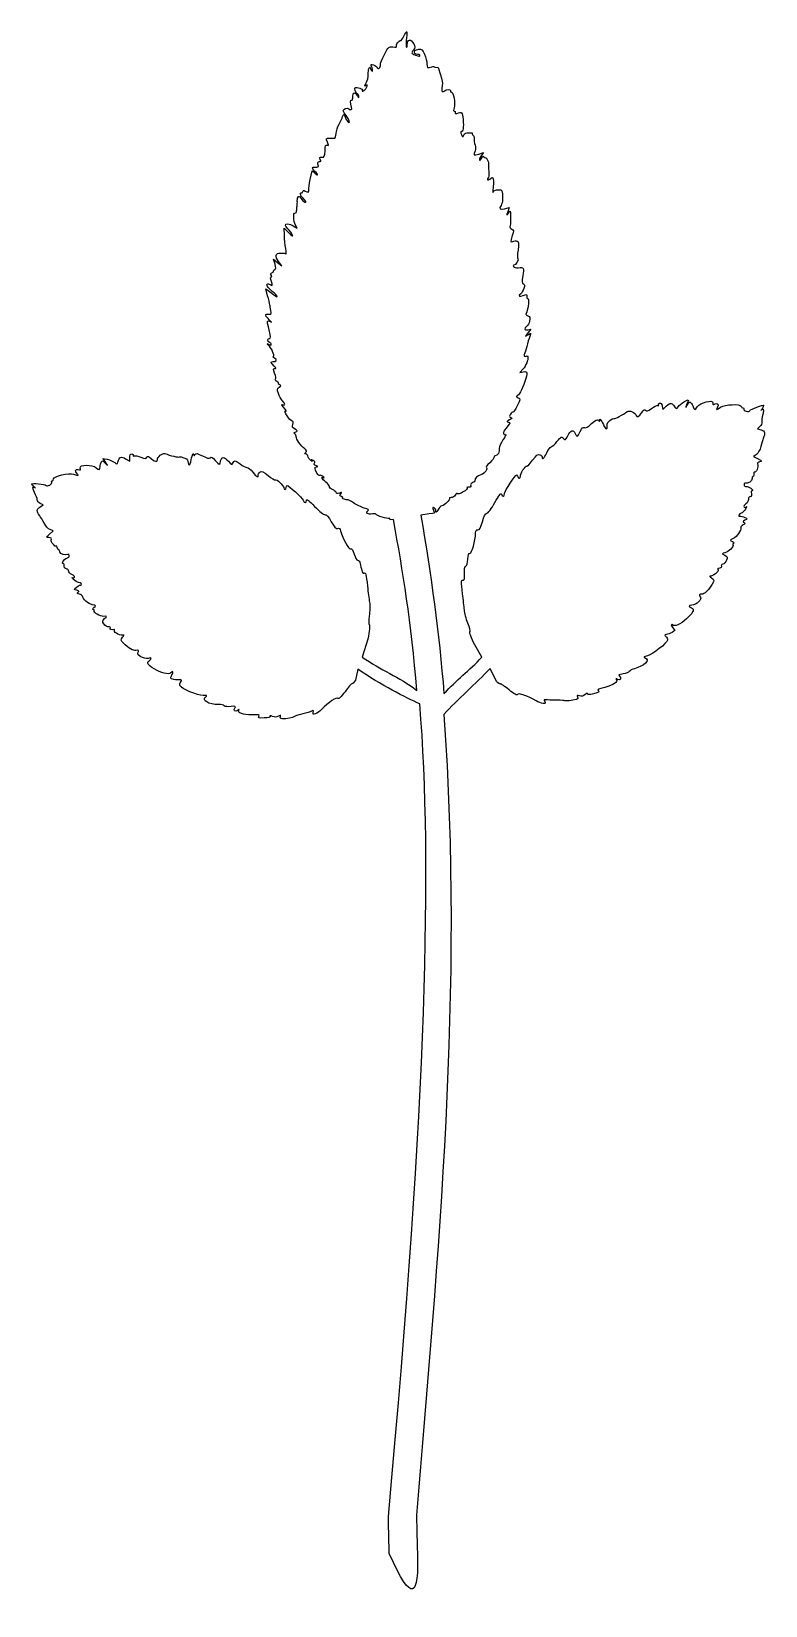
# Model space of a CAD drawing. Header units: centimetres. Extents: x -5.6 to 5.6, y -12.2 to 11.9.
import ezdxf

# ---------------------------------------------------------------- set-up
doc = ezdxf.new("R2010")
doc.units = ezdxf.units.CM
doc.header["$MEASUREMENT"] = 0
doc.layers.add('Layer 1', color=7, linetype='Continuous')

msp = doc.modelspace()

# ---------------------------------------------------------------- linework, layer by layer
at = {"layer": 'Layer 1', "color": 56, "lineweight": 25}
msp.add_open_spline([(0.131, 11.89753), (0.12503, 11.89479), (0.11211, 11.87156), (0.08988, 11.83066), (0.08988, 11.83066), (0.06548, 11.78577), (0.04454, 11.75501), (0.04315, 11.7618), (0.04315, 11.7618), (0.04173, 11.76859), (0.02467, 11.75979), (0.00576, 11.7426), (0.00576, 11.7426), (-0.01314, 11.72541), (-0.02552, 11.69869), (-0.02228, 11.68301), (-0.02228, 11.68301), (-0.01751, 11.65993), (-0.02853, 11.65657), (-0.0796, 11.66447), (-0.0796, 11.66447), (-0.13985, 11.67379), (-0.14578, 11.66825), (-0.20921, 11.55058), (-0.20921, 11.55058), (-0.24575, 11.48279), (-0.27227, 11.41236), (-0.2684, 11.39366), (-0.2684, 11.39366), (-0.26458, 11.37495), (-0.27363, 11.35099), (-0.28834, 11.34069), (-0.28834, 11.34069), (-0.30317, 11.3303), (-0.31782, 11.33322), (-0.32074, 11.34731), (-0.32074, 11.34731), (-0.32363, 11.36129), (-0.34718, 11.38055), (-0.37308, 11.39035), (-0.37308, 11.39035), (-0.41772, 11.40723), (-0.41854, 11.40492), (-0.39801, 11.34731), (-0.39801, 11.34731), (-0.3861, 11.31389), (-0.38493, 11.28997), (-0.39489, 11.29368), (-0.39489, 11.29368), (-0.40486, 11.29739), (-0.41595, 11.31539), (-0.41982, 11.33407), (-0.41982, 11.33407), (-0.43195, 11.39274), (-0.45978, 11.32127), (-0.45533, 11.2427), (-0.45533, 11.2427), (-0.4531, 11.20328), (-0.46498, 11.15174), (-0.4815, 11.12815), (-0.4815, 11.12815), (-0.51278, 11.0835), (-0.5177, 11.04363), (-0.48835, 11.07386), (-0.48835, 11.07386), (-0.45939, 11.1037), (-0.46411, 11.06411), (-0.49396, 11.02685), (-0.49396, 11.02685), (-0.52774, 10.98468), (-0.5566, 10.97322), (-0.54568, 11.00632), (-0.54568, 11.00632), (-0.53946, 11.02517), (-0.62117, 11.0538), (-0.65721, 11.04539), (-0.65721, 11.04539), (-0.67452, 11.04135), (-0.64861, 10.96262), (-0.6273, 10.95468), (-0.6273, 10.95468), (-0.61514, 10.95015), (-0.60256, 10.93105), (-0.59926, 10.91164), (-0.59926, 10.91164), (-0.59472, 10.88496), (-0.59954, 10.88565), (-0.6192, 10.91627), (-0.6192, 10.91627), (-0.66241, 10.98341), (-0.69338, 10.98049), (-0.6921, 10.90899), (-0.6921, 10.90899), (-0.69146, 10.87275), (-0.69948, 10.84608), (-0.71017, 10.85006), (-0.71017, 10.85006), (-0.72957, 10.85729), (-0.72971, 10.81257), (-0.71017, 10.74544), (-0.71017, 10.74544), (-0.69919, 10.70769), (-0.72569, 10.69023), (-0.7513, 10.71829), (-0.7513, 10.71829), (-0.77168, 10.74063), (-0.84312, 10.71702), (-0.83729, 10.68982), (-0.83729, 10.68982), (-0.83478, 10.67803), (-0.81455, 10.64453), (-0.79181, 10.61566), (-0.79181, 10.61566), (-0.74633, 10.55794), (-0.72667, 10.49911), (-0.75692, 10.51038), (-0.75692, 10.51038), (-0.76751, 10.51433), (-0.78904, 10.54708), (-0.80427, 10.58255), (-0.80427, 10.58255), (-0.82994, 10.64229), (-0.83321, 10.64365), (-0.84664, 10.60109), (-0.84664, 10.60109), (-0.85461, 10.57583), (-0.87948, 10.52256), (-0.90209, 10.48323), (-0.90209, 10.48323), (-0.9247, 10.4439), (-0.94454, 10.38062), (-0.94633, 10.3422), (-0.94633, 10.3422), (-0.94811, 10.30378), (-0.95765, 10.27154), (-0.96751, 10.27069), (-0.96751, 10.27069), (-0.97738, 10.26984), (-1.01226, 10.26949), (-1.04477, 10.27003), (-1.04477, 10.27003), (-1.10217, 10.27098), (-1.103, 10.26945), (-1.0778, 10.20845), (-1.0778, 10.20845), (-1.05704, 10.15822), (-1.05755, 10.14895), (-1.08153, 10.1621), (-1.08153, 10.1621), (-1.105, 10.17497), (-1.11248, 10.15633), (-1.1158, 10.07801), (-1.1158, 10.07801), (-1.11942, 9.99274), (-1.12679, 9.97849), (-1.16316, 9.98002), (-1.16316, 9.98002), (-1.19705, 9.98145), (-1.20191, 9.97435), (-1.18808, 9.94559), (-1.18808, 9.94559), (-1.17602, 9.92049), (-1.17963, 9.91055), (-1.19992, 9.91381), (-1.19992, 9.91381), (-1.22652, 9.91809), (-1.23312, 9.88905), (-1.2155, 9.84429), (-1.2155, 9.84429), (-1.21177, 9.8348), (-1.23229, 9.8275), (-1.26099, 9.8284), (-1.26099, 9.8284), (-1.32024, 9.83027), (-1.32256, 9.81072), (-1.26909, 9.76219), (-1.26909, 9.76219), (-1.21563, 9.71367), (-1.21506, 9.68642), (-1.26848, 9.73173), (-1.26848, 9.73173), (-1.26848, 9.73173), (-1.31397, 9.77013), (-1.31397, 9.77013), (-1.31397, 9.77013), (-1.31397, 9.77013), (-1.34201, 9.64035), (-1.34201, 9.64035), (-1.34201, 9.64035), (-1.35739, 9.56919), (-1.36666, 9.49754), (-1.36319, 9.48078), (-1.36319, 9.48078), (-1.35548, 9.44349), (-1.37772, 9.43644), (-1.41927, 9.4629), (-1.41927, 9.4629), (-1.4442, 9.47878), (-1.45129, 9.47677), (-1.45416, 9.45429), (-1.45416, 9.45429), (-1.45614, 9.43884), (-1.46671, 9.42962), (-1.47784, 9.43376), (-1.47784, 9.43376), (-1.5099, 9.4457), (-1.49042, 9.38853), (-1.4498, 9.35166), (-1.4498, 9.35166), (-1.40637, 9.31224), (-1.39461, 9.28096), (-1.42799, 9.29339), (-1.42799, 9.29339), (-1.44091, 9.2982), (-1.46509, 9.32423), (-1.48158, 9.35099), (-1.48158, 9.35099), (-1.51374, 9.40319), (-1.54082, 9.38389), (-1.53891, 9.30994), (-1.53891, 9.30994), (-1.5383, 9.28647), (-1.53961, 9.25226), (-1.54202, 9.2338), (-1.54202, 9.2338), (-1.54441, 9.21534), (-1.54808, 9.18175), (-1.55012, 9.15964), (-1.55012, 9.15964), (-1.55215, 9.13753), (-1.56341, 9.12286), (-1.57504, 9.1272), (-1.57504, 9.1272), (-1.60343, 9.13778), (-1.59773, 8.99846), (-1.56756, 8.94181), (-1.56756, 8.94181), (-1.56756, 8.94181), (-1.54388, 8.89679), (-1.54388, 8.89679), (-1.54388, 8.89679), (-1.54388, 8.89679), (-1.6012, 8.93254), (-1.6012, 8.93254), (-1.6012, 8.93254), (-1.65609, 8.96663), (-1.72708, 8.96939), (-1.72021, 8.93717), (-1.72021, 8.93717), (-1.7184, 8.92864), (-1.69322, 8.89528), (-1.66413, 8.86301), (-1.66413, 8.86301), (-1.58485, 8.77506), (-1.59038, 8.74344), (-1.67098, 8.82394), (-1.67098, 8.82394), (-1.67098, 8.82394), (-1.74139, 8.89413), (-1.74139, 8.89413), (-1.74139, 8.89413), (-1.74139, 8.89413), (-1.73703, 8.78687), (-1.73703, 8.78687), (-1.73703, 8.78687), (-1.73478, 8.72774), (-1.72534, 8.63559), (-1.71585, 8.58227), (-1.71585, 8.58227), (-1.70636, 8.52895), (-1.70475, 8.49208), (-1.71274, 8.50083), (-1.71274, 8.50083), (-1.72072, 8.50958), (-1.75688, 8.51611), (-1.79249, 8.5154), (-1.79249, 8.5154), (-1.87471, 8.51374), (-1.88506, 8.46741), (-1.8224, 8.38231), (-1.8224, 8.38231), (-1.8224, 8.38231), (-1.77754, 8.32139), (-1.77754, 8.32139), (-1.77754, 8.32139), (-1.77754, 8.32139), (-1.84047, 8.37171), (-1.84047, 8.37171), (-1.84047, 8.37171), (-1.84047, 8.37171), (-1.9034, 8.42269), (-1.9034, 8.42269), (-1.9034, 8.42269), (-1.9034, 8.42269), (-1.87972, 8.34655), (-1.87972, 8.34655), (-1.87972, 8.34655), (-1.86344, 8.29386), (-1.86402, 8.26855), (-1.88159, 8.26445), (-1.88159, 8.26445), (-1.89551, 8.2612), (-1.90513, 8.24935), (-1.90278, 8.23796), (-1.90278, 8.23796), (-1.90041, 8.22658), (-1.91135, 8.21449), (-1.92708, 8.21081), (-1.92708, 8.21081), (-1.94575, 8.20645), (-1.94858, 8.193), (-1.93581, 8.17241), (-1.93581, 8.17241), (-1.92461, 8.15437), (-1.92552, 8.1447), (-1.93768, 8.14924), (-1.93768, 8.14924), (-1.95036, 8.15396), (-1.94922, 8.12669), (-1.93517, 8.08237), (-1.93517, 8.08237), (-1.91592, 8.02159), (-1.91743, 8.01179), (-1.94265, 8.02808), (-1.94265, 8.02808), (-1.95961, 8.03903), (-1.98081, 8.04663), (-1.98938, 8.04463), (-1.98938, 8.04463), (-2.02172, 8.03708), (-1.99136, 7.98556), (-1.92146, 7.92942), (-1.92146, 7.92942), (-1.88161, 7.89742), (-1.84715, 7.86201), (-1.84482, 7.85063), (-1.84482, 7.85063), (-1.84248, 7.83924), (-1.88116, 7.86153), (-1.93081, 7.90029), (-1.93081, 7.90029), (-1.93081, 7.90029), (-2.02054, 7.97047), (-2.02054, 7.97047), (-2.02054, 7.97047), (-2.02054, 7.97047), (-1.9925, 7.86387), (-1.9925, 7.86387), (-1.9925, 7.86387), (-1.97696, 7.80521), (-1.96166, 7.74339), (-1.95885, 7.72615), (-1.95885, 7.72615), (-1.95604, 7.70891), (-1.94826, 7.66892), (-1.9414, 7.63743), (-1.9414, 7.63743), (-1.93029, 7.58639), (-1.93495, 7.58036), (-1.98128, 7.58181), (-1.98128, 7.58181), (-2.02558, 7.5832), (-2.03023, 7.5783), (-2.01244, 7.54804), (-2.01244, 7.54804), (-2.00095, 7.52851), (-1.97354, 7.49669), (-1.952, 7.47786), (-1.952, 7.47786), (-1.92635, 7.45543), (-1.92411, 7.45059), (-1.94577, 7.46329), (-1.94577, 7.46329), (-2.00222, 7.49638), (-2.00532, 7.48081), (-1.96945, 7.34146), (-1.96945, 7.34146), (-1.94038, 7.22855), (-1.94009, 7.20747), (-1.96633, 7.21168), (-1.96633, 7.21168), (-2.00158, 7.21734), (-1.99881, 7.16336), (-1.96322, 7.1501), (-1.96322, 7.1501), (-1.95106, 7.14557), (-1.93893, 7.13175), (-1.93643, 7.11964), (-1.93643, 7.11964), (-1.93373, 7.10653), (-1.94814, 7.10614), (-1.97195, 7.11831), (-1.97195, 7.11831), (-2.0067, 7.13609), (-2.00816, 7.13548), (-1.98317, 7.11301), (-1.98317, 7.11301), (-1.93474, 7.06949), (-1.87902, 6.94183), (-1.90528, 6.9349), (-1.90528, 6.9349), (-1.91773, 6.93161), (-1.9092, 6.92017), (-1.88659, 6.90908), (-1.88659, 6.90908), (-1.84088, 6.88666), (-1.86069, 6.84698), (-1.91338, 6.85545), (-1.91338, 6.85545), (-1.95377, 6.86194), (-1.9475, 6.83884), (-1.89469, 6.78725), (-1.89469, 6.78725), (-1.85834, 6.75174), (-1.85678, 6.74644), (-1.88409, 6.75083), (-1.88409, 6.75083), (-1.9111, 6.75517), (-1.91137, 6.74301), (-1.88596, 6.67866), (-1.88596, 6.67866), (-1.86773, 6.63249), (-1.86274, 6.59742), (-1.8735, 6.5906), (-1.8735, 6.5906), (-1.88336, 6.58435), (-1.87322, 6.56668), (-1.85107, 6.55153), (-1.85107, 6.55153), (-1.82879, 6.53639), (-1.81801, 6.52263), (-1.82677, 6.52041), (-1.82677, 6.52041), (-1.83553, 6.51818), (-1.82772, 6.50999), (-1.80933, 6.50253), (-1.80933, 6.50253), (-1.78124, 6.49114), (-1.78157, 6.48575), (-1.81431, 6.46744), (-1.81431, 6.46744), (-1.84723, 6.44903), (-1.84957, 6.43374), (-1.82864, 6.37143), (-1.82864, 6.37143), (-1.81502, 6.33088), (-1.7873, 6.27988), (-1.76695, 6.25821), (-1.76695, 6.25821), (-1.71877, 6.20687), (-1.71667, 6.19118), (-1.75885, 6.19796), (-1.75885, 6.19796), (-1.79056, 6.20305), (-1.7898, 6.20015), (-1.75075, 6.15956), (-1.75075, 6.15956), (-1.7034, 6.11034), (-1.69331, 6.08723), (-1.72395, 6.09864), (-1.72395, 6.09864), (-1.7352, 6.10283), (-1.72231, 6.07128), (-1.69529, 6.02846), (-1.69529, 6.02846), (-1.66827, 5.98564), (-1.6339, 5.94871), (-1.61927, 5.94636), (-1.61927, 5.94636), (-1.59833, 5.943), (-1.59626, 5.93246), (-1.60805, 5.89604), (-1.60805, 5.89604), (-1.62042, 5.85783), (-1.61585, 5.84612), (-1.58312, 5.83049), (-1.58312, 5.83049), (-1.53302, 5.80656), (-1.52882, 5.78744), (-1.57128, 5.77752), (-1.57128, 5.77752), (-1.59575, 5.77181), (-1.59721, 5.76509), (-1.57751, 5.7517), (-1.57751, 5.7517), (-1.56286, 5.74174), (-1.55282, 5.72058), (-1.55508, 5.70469), (-1.55508, 5.70469), (-1.55961, 5.6729), (-1.48688, 5.5701), (-1.4261, 5.52261), (-1.4261, 5.52261), (-1.39246, 5.49632), (-1.39049, 5.48871), (-1.41177, 5.46633), (-1.41177, 5.46633), (-1.4284, 5.44876), (-1.42842, 5.4428), (-1.41177, 5.44647), (-1.41177, 5.44647), (-1.39834, 5.44942), (-1.38363, 5.43461), (-1.37937, 5.41403), (-1.37937, 5.41403), (-1.37511, 5.39344), (-1.35469, 5.362), (-1.33326, 5.34384), (-1.33326, 5.34384), (-1.31182, 5.32569), (-1.30346, 5.32272), (-1.31519, 5.33788), (-1.31519, 5.33788), (-1.33376, 5.36186), (-1.33122, 5.36304), (-1.2965, 5.3445), (-1.2965, 5.3445), (-1.26808, 5.32933), (-1.26257, 5.3172), (-1.27656, 5.30279), (-1.27656, 5.30279), (-1.29019, 5.28875), (-1.28387, 5.27806), (-1.25538, 5.26836), (-1.25538, 5.26836), (-1.22011, 5.25636), (-1.21836, 5.25354), (-1.24603, 5.24651), (-1.24603, 5.24651), (-1.27908, 5.23812), (-1.27753, 5.22084), (-1.23482, 5.14521), (-1.23482, 5.14521), (-1.22134, 5.12134), (-1.20373, 5.10831), (-1.19619, 5.11608), (-1.19619, 5.11608), (-1.18865, 5.12385), (-1.16739, 5.11723), (-1.14883, 5.10151), (-1.14883, 5.10151), (-1.12562, 5.08185), (-1.12365, 5.07619), (-1.1426, 5.08297), (-1.1426, 5.08297), (-1.18661, 5.09871), (-1.16992, 5.06911), (-1.10334, 5.01477), (-1.10334, 5.01477), (-1.06948, 4.98713), (-1.04427, 4.95553), (-1.04788, 4.94459), (-1.04788, 4.94459), (-1.05149, 4.93364), (-1.03166, 4.91461), (-1.00364, 4.90221), (-1.00364, 4.90221), (-0.97562, 4.88981), (-0.95003, 4.8685), (-0.94694, 4.85454), (-0.94694, 4.85454), (-0.94373, 4.83963), (-0.92228, 4.83638), (-0.8946, 4.84659), (-0.8946, 4.84659), (-0.85701, 4.86046), (-0.85247, 4.85798), (-0.87217, 4.83533), (-0.87217, 4.83533), (-0.89416, 4.81005), (-0.89316, 4.805), (-0.86345, 4.79295), (-0.86345, 4.79295), (-0.84507, 4.78549), (-0.83851, 4.77743), (-0.84912, 4.77441), (-0.84912, 4.77441), (-0.85972, 4.77139), (-0.84884, 4.76207), (-0.82482, 4.75388), (-0.82482, 4.75388), (-0.80067, 4.74569), (-0.77686, 4.74101), (-0.77186, 4.74395), (-0.77186, 4.74395), (-0.76686, 4.74689), (-0.72567, 4.72577), (-0.68027, 4.69628), (-0.68027, 4.69628), (-0.63487, 4.66679), (-0.56083, 4.63129), (-0.51577, 4.61815), (-0.51577, 4.61815), (-0.45101, 4.59926), (-0.43963, 4.59045), (-0.46343, 4.57379), (-0.46343, 4.57379), (-0.50549, 4.54433), (-0.45683, 4.51357), (-0.39178, 4.52877), (-0.39178, 4.52877), (-0.3642, 4.53521), (-0.34021, 4.53254), (-0.33819, 4.52281), (-0.33819, 4.52281), (-0.33382, 4.50166), (-0.15665, 4.44769), (-0.13381, 4.46057), (-0.13381, 4.46057), (-0.12504, 4.46552), (-0.12005, 4.45525), (-0.12259, 4.4374), (-0.12259, 4.4374), (-0.12259, 4.4374), (-0.06963, 4.44535), (-0.06963, 4.44535), (-0.06963, 4.44535), (0.07486, 3.63901), (0.20261, 2.88454), (0.2874, 1.83143), (0.2874, 1.83143), (0.01299, 2.04054), (-0.26573, 2.14181), (-0.5463, 2.34178), (-0.5463, 2.34178), (-0.5463, 2.34178), (-0.4628, 2.61722), (-0.4628, 2.61722), (-0.4628, 2.61722), (-0.43768, 2.73396), (-0.42761, 2.82517), (-0.4385, 2.83175), (-0.4385, 2.83175), (-0.45003, 2.83871), (-0.45031, 2.89177), (-0.43975, 2.96815), (-0.43975, 2.96815), (-0.4302, 3.03714), (-0.42861, 3.13236), (-0.43601, 3.17937), (-0.43601, 3.17937), (-0.44342, 3.22638), (-0.4576, 3.33595), (-0.46717, 3.42303), (-0.46717, 3.42303), (-0.48725, 3.60584), (-0.49687, 3.64178), (-0.52325, 3.62299), (-0.52325, 3.62299), (-0.53372, 3.61553), (-0.5482, 3.63335), (-0.55503, 3.66272), (-0.55503, 3.66272), (-0.56186, 3.69208), (-0.57263, 3.73977), (-0.57933, 3.76866), (-0.57933, 3.76866), (-0.58603, 3.79755), (-0.60338, 3.82085), (-0.61734, 3.82031), (-0.61734, 3.82031), (-0.6313, 3.81976), (-0.65477, 3.86143), (-0.66968, 3.91301), (-0.66968, 3.91301), (-0.68881, 3.97916), (-0.70502, 4.00263), (-0.72451, 3.99379), (-0.72451, 3.99379), (-0.75153, 3.98154), (-0.84603, 4.15144), (-0.87841, 4.2699), (-0.87841, 4.2699), (-0.88761, 4.30356), (-0.9026, 4.31531), (-0.92452, 4.30698), (-0.92452, 4.30698), (-0.94788, 4.2981), (-0.97384, 4.32658), (-1.01985, 4.40961), (-1.01985, 4.40961), (-1.06224, 4.4861), (-1.09399, 4.52162), (-1.11581, 4.51687), (-1.11581, 4.51687), (-1.13477, 4.51275), (-1.20141, 4.56542), (-1.2747, 4.64267), (-1.2747, 4.64267), (-1.35892, 4.73144), (-1.4003, 4.76279), (-1.39994, 4.73802), (-1.39994, 4.73802), (-1.39924, 4.68933), (-1.43342, 4.6895), (-1.44978, 4.73802), (-1.44978, 4.73802), (-1.46167, 4.77328), (-1.67118, 4.96612), (-1.69653, 4.96513), (-1.69653, 4.96513), (-1.70274, 4.96492), (-1.70772, 4.95015), (-1.70712, 4.93269), (-1.70712, 4.93269), (-1.70651, 4.91522), (-1.71485, 4.90068), (-1.72581, 4.90025), (-1.72581, 4.90025), (-1.73677, 4.89982), (-1.74583, 4.91211), (-1.74637, 4.9274), (-1.74637, 4.9274), (-1.7476, 4.96324), (-1.86005, 5.06949), (-1.8766, 5.05055), (-1.8766, 5.05055), (-1.88352, 5.04264), (-1.93192, 5.07109), (-1.9844, 5.11345), (-1.9844, 5.11345), (-2.06041, 5.17481), (-2.08631, 5.18556), (-2.11151, 5.16642), (-2.11151, 5.16642), (-2.12891, 5.15321), (-2.14024, 5.13203), (-2.13706, 5.11941), (-2.13706, 5.11941), (-2.12591, 5.07517), (-2.16225, 5.09582), (-2.21993, 5.16708), (-2.21993, 5.16708), (-2.25195, 5.20664), (-2.29171, 5.23858), (-2.30841, 5.23793), (-2.30841, 5.23793), (-2.32511, 5.23728), (-2.37184, 5.26175), (-2.41246, 5.29222), (-2.41246, 5.29222), (-2.49052, 5.35078), (-2.50009, 5.35174), (-2.52399, 5.30215), (-2.52399, 5.30215), (-2.5359, 5.27744), (-2.54944, 5.28355), (-2.59128, 5.33261), (-2.59128, 5.33261), (-2.65542, 5.40781), (-2.69609, 5.4097), (-2.71029, 5.33857), (-2.71029, 5.33857), (-2.7238, 5.27092), (-2.72835, 5.27194), (-2.79254, 5.34718), (-2.79254, 5.34718), (-2.83018, 5.39131), (-2.85206, 5.40258), (-2.86856, 5.38691), (-2.86856, 5.38691), (-2.88464, 5.37163), (-2.92168, 5.38039), (-2.98944, 5.41538), (-2.98944, 5.41538), (-3.06805, 5.45597), (-3.09062, 5.45998), (-3.10346, 5.43657), (-3.10346, 5.43657), (-3.11642, 5.41296), (-3.11993, 5.41353), (-3.12215, 5.43922), (-3.12215, 5.43922), (-3.12561, 5.47904), (-3.15189, 5.4106), (-3.16639, 5.32401), (-3.16639, 5.32401), (-3.1756, 5.26897), (-3.20063, 5.26117), (-3.20876, 5.31077), (-3.20876, 5.31077), (-3.21049, 5.32139), (-3.21327, 5.33813), (-3.21499, 5.34785), (-3.21499, 5.34785), (-3.21921, 5.3719), (-3.31875, 5.41346), (-3.33836, 5.3995), (-3.33836, 5.3995), (-3.35253, 5.38941), (-3.48024, 5.41931), (-3.56142, 5.45181), (-3.56142, 5.45181), (-3.59531, 5.46538), (-3.67809, 5.39755), (-3.6767, 5.35713), (-3.6767, 5.35713), (-3.67536, 5.3187), (-3.71928, 5.32742), (-3.77203, 5.37633), (-3.77203, 5.37633), (-3.80966, 5.41121), (-3.82462, 5.41522), (-3.83621, 5.39355), (-3.83621, 5.39355), (-3.84834, 5.37086), (-3.8663, 5.37118), (-3.92905, 5.3962), (-3.92905, 5.3962), (-3.97181, 5.41325), (-4.01847, 5.42204), (-4.0331, 5.4154), (-4.0331, 5.4154), (-4.04771, 5.40876), (-4.05435, 5.41289), (-4.04806, 5.42467), (-4.04806, 5.42467), (-4.04176, 5.43644), (-4.05091, 5.4452), (-4.068, 5.44453), (-4.068, 5.44453), (-4.08817, 5.44374), (-4.09852, 5.42397), (-4.09728, 5.38825), (-4.09728, 5.38825), (-4.09728, 5.38825), (-4.09541, 5.33329), (-4.09541, 5.33329), (-4.09541, 5.33329), (-4.09541, 5.33329), (-4.16208, 5.37169), (-4.16208, 5.37169), (-4.16208, 5.37169), (-4.23253, 5.41222), (-4.25455, 5.40297), (-4.28047, 5.32203), (-4.28047, 5.32203), (-4.29222, 5.28533), (-4.29682, 5.2845), (-4.32907, 5.31276), (-4.32907, 5.31276), (-4.34864, 5.32991), (-4.39975, 5.35252), (-4.44248, 5.36308), (-4.44248, 5.36308), (-4.51462, 5.38091), (-4.51796, 5.38022), (-4.48983, 5.34785), (-4.48983, 5.34785), (-4.47318, 5.32868), (-4.45243, 5.29879), (-4.44372, 5.28164), (-4.44372, 5.28164), (-4.43502, 5.26449), (-4.44734, 5.27328), (-4.47114, 5.3015), (-4.47114, 5.3015), (-4.50786, 5.34504), (-4.51761, 5.34831), (-4.53345, 5.3207), (-4.53345, 5.3207), (-4.54372, 5.30281), (-4.55133, 5.27293), (-4.55089, 5.25449), (-4.55089, 5.25449), (-4.5495, 5.19963), (-4.5699, 5.19311), (-4.61196, 5.23463), (-4.61196, 5.23463), (-4.66626, 5.28823), (-4.87733, 5.28414), (-4.85559, 5.23), (-4.85559, 5.23), (-4.84455, 5.2025), (-4.85089, 5.19798), (-4.8855, 5.20616), (-4.8855, 5.20616), (-4.93376, 5.21757), (-4.94306, 5.18082), (-4.90232, 5.14061), (-4.90232, 5.14061), (-4.87207, 5.11074), (-4.88623, 5.10936), (-4.95653, 5.13465), (-4.95653, 5.13465), (-5.02666, 5.15988), (-5.26451, 5.10646), (-5.26309, 5.06579), (-5.26309, 5.06579), (-5.26256, 5.05033), (-5.27142, 5.03711), (-5.28303, 5.03666), (-5.28303, 5.03666), (-5.29464, 5.0362), (-5.29857, 5.02694), (-5.29175, 5.01613), (-5.29175, 5.01613), (-5.28493, 5.00532), (-5.2985, 4.9848), (-5.32166, 4.97044), (-5.32166, 4.97044), (-5.34896, 4.95351), (-5.36797, 4.95181), (-5.37649, 4.96514), (-5.37649, 4.96514), (-5.38828, 4.98359), (-5.60015, 5.00243), (-5.59956, 4.985), (-5.59956, 4.985), (-5.59928, 4.98104), (-5.58288, 4.96318), (-5.5628, 4.94461), (-5.5628, 4.94461), (-5.54272, 4.92602), (-5.53503, 4.91709), (-5.54598, 4.92541), (-5.54598, 4.92541), (-5.58971, 4.95863), (-5.59242, 4.93541), (-5.55346, 4.85721), (-5.55346, 4.85721), (-5.53094, 4.81201), (-5.51171, 4.76095), (-5.51109, 4.74332), (-5.51109, 4.74332), (-5.51048, 4.7257), (-5.48993, 4.70099), (-5.4656, 4.68836), (-5.4656, 4.68836), (-5.4656, 4.68836), (-5.42199, 4.66519), (-5.42199, 4.66519), (-5.42199, 4.66519), (-5.42199, 4.66519), (-5.47308, 4.63407), (-5.47308, 4.63407), (-5.47308, 4.63407), (-5.52587, 4.60199), (-5.52609, 4.56647), (-5.47369, 4.499), (-5.47369, 4.499), (-5.46051, 4.48202), (-5.4312, 4.43247), (-5.40827, 4.38843), (-5.40827, 4.38843), (-5.38533, 4.34439), (-5.34392, 4.29976), (-5.31668, 4.28977), (-5.31668, 4.28977), (-5.31668, 4.28977), (-5.26746, 4.27189), (-5.26746, 4.27189), (-5.26746, 4.27189), (-5.26746, 4.27189), (-5.32416, 4.21826), (-5.32416, 4.21826), (-5.32416, 4.21826), (-5.38023, 4.16579), (-5.38095, 4.16489), (-5.33475, 4.16595), (-5.33475, 4.16595), (-5.301, 4.16673), (-5.29043, 4.15831), (-5.29799, 4.13483), (-5.29799, 4.13483), (-5.30887, 4.10103), (-5.23873, 4.01477), (-5.21886, 4.0375), (-5.21886, 4.0375), (-5.2127, 4.04454), (-5.20708, 4.0344), (-5.2064, 4.01499), (-5.2064, 4.01499), (-5.20573, 3.99558), (-5.19618, 3.98013), (-5.18522, 3.98056), (-5.18522, 3.98056), (-5.17426, 3.98099), (-5.16525, 3.96735), (-5.16466, 3.9501), (-5.16466, 3.9501), (-5.16346, 3.9157), (-5.07723, 3.88766), (-5.0444, 3.91103), (-5.0444, 3.91103), (-5.03308, 3.91909), (-5.02323, 3.91065), (-5.02259, 3.89249), (-5.02259, 3.89249), (-5.02195, 3.87433), (-5.03402, 3.8593), (-5.04876, 3.85872), (-5.04876, 3.85872), (-5.0635, 3.85814), (-5.09079, 3.83776), (-5.10982, 3.8137), (-5.10982, 3.8137), (-5.12944, 3.78888), (-5.13471, 3.77015), (-5.12166, 3.77066), (-5.12166, 3.77066), (-5.109, 3.77116), (-5.09948, 3.76488), (-5.10048, 3.75609), (-5.10048, 3.75609), (-5.10545, 3.71216), (-5.09255, 3.6875), (-5.06559, 3.68855), (-5.06559, 3.68855), (-5.04915, 3.6892), (-5.03505, 3.67515), (-5.03443, 3.65743), (-5.03443, 3.65743), (-5.03382, 3.63971), (-5.01085, 3.61517), (-4.98334, 3.60314), (-4.98334, 3.60314), (-4.95583, 3.5911), (-4.93792, 3.57245), (-4.94346, 3.56209), (-4.94346, 3.56209), (-4.949, 3.55173), (-4.96452, 3.54957), (-4.97773, 3.55679), (-4.97773, 3.55679), (-4.99094, 3.56401), (-4.98099, 3.55039), (-4.95592, 3.52633), (-4.95592, 3.52633), (-4.93085, 3.50227), (-4.8974, 3.48266), (-4.88115, 3.48329), (-4.88115, 3.48329), (-4.84451, 3.48472), (-4.81524, 3.44392), (-4.85124, 3.44158), (-4.85124, 3.44158), (-4.86557, 3.44065), (-4.89489, 3.42481), (-4.91604, 3.40649), (-4.91604, 3.40649), (-4.95395, 3.37364), (-4.95395, 3.37301), (-4.90794, 3.36213), (-4.90794, 3.36213), (-4.8729, 3.35385), (-4.86726, 3.34615), (-4.88676, 3.33167), (-4.88676, 3.33167), (-4.90637, 3.31711), (-4.90165, 3.30975), (-4.86744, 3.30121), (-4.86744, 3.30121), (-4.84254, 3.295), (-4.82232, 3.28161), (-4.82196, 3.27141), (-4.82196, 3.27141), (-4.82057, 3.23096), (-4.72913, 3.15148), (-4.67117, 3.14031), (-4.67117, 3.14031), (-4.61339, 3.12918), (-4.61185, 3.12678), (-4.64624, 3.09793), (-4.64624, 3.09793), (-4.6665, 3.08093), (-4.67127, 3.06759), (-4.65746, 3.06813), (-4.65746, 3.06813), (-4.64376, 3.06866), (-4.63746, 3.0602), (-4.64313, 3.04959), (-4.64313, 3.04959), (-4.65818, 3.02146), (-4.55412, 2.96119), (-4.49484, 2.96351), (-4.49484, 2.96351), (-4.44437, 2.96549), (-4.4442, 2.96497), (-4.48362, 2.92842), (-4.48362, 2.92842), (-4.51963, 2.89502), (-4.5204, 2.88715), (-4.49235, 2.84565), (-4.49235, 2.84565), (-4.47535, 2.82051), (-4.44379, 2.80112), (-4.42256, 2.80195), (-4.42256, 2.80195), (-4.40133, 2.80278), (-4.3894, 2.79334), (-4.39577, 2.78142), (-4.39577, 2.78142), (-4.40638, 2.76157), (-4.37853, 2.75187), (-4.33844, 2.76089), (-4.33844, 2.76089), (-4.32947, 2.76291), (-4.32743, 2.75412), (-4.33408, 2.74169), (-4.33408, 2.74169), (-4.34813, 2.7154), (-4.2219, 2.65863), (-4.19264, 2.67813), (-4.19264, 2.67813), (-4.18181, 2.68535), (-4.18865, 2.67113), (-4.20759, 2.64635), (-4.20759, 2.64635), (-4.24098, 2.60269), (-4.24072, 2.5997), (-4.1945, 2.55233), (-4.1945, 2.55233), (-4.12583, 2.48193), (-4.03519, 2.43009), (-4.00508, 2.44374), (-4.00508, 2.44374), (-3.9699, 2.45969), (-3.95096, 2.43751), (-3.9733, 2.40666), (-3.9733, 2.40666), (-3.9987, 2.37158), (-3.88111, 2.30685), (-3.8194, 2.32191), (-3.8194, 2.32191), (-3.76344, 2.33556), (-3.75824, 2.3232), (-3.8032, 2.28549), (-3.8032, 2.28549), (-3.84332, 2.25183), (-3.82475, 2.22256), (-3.72718, 2.16233), (-3.72718, 2.16233), (-3.62871, 2.10155), (-3.50065, 2.06861), (-3.47545, 2.09744), (-3.47545, 2.09744), (-3.43855, 2.13964), (-3.42449, 2.11872), (-3.45427, 2.06632), (-3.45427, 2.06632), (-3.48373, 2.01447), (-3.48298, 2.01286), (-3.42748, 2.00011), (-3.42748, 2.00011), (-3.39608, 1.9929), (-3.35397, 1.98925), (-3.33402, 1.9915), (-3.33402, 1.9915), (-3.30473, 1.99481), (-3.30206, 1.98956), (-3.32031, 1.96435), (-3.32031, 1.96435), (-3.33273, 1.94718), (-3.33813, 1.92033), (-3.33215, 1.90542), (-3.33215, 1.90542), (-3.31413, 1.86052), (-3.06034, 1.75263), (-2.97886, 1.75512), (-2.97886, 1.75512), (-2.91929, 1.75694), (-2.91071, 1.75303), (-2.93711, 1.73526), (-2.93711, 1.73526), (-3.01314, 1.68408), (-2.89095, 1.61106), (-2.73834, 1.61674), (-2.73834, 1.61674), (-2.70491, 1.61798), (-2.66687, 1.6087), (-2.65422, 1.59621), (-2.65422, 1.59621), (-2.64157, 1.58372), (-2.59529, 1.57877), (-2.55141, 1.58495), (-2.55141, 1.58495), (-2.49008, 1.5936), (-2.47607, 1.59028), (-2.49097, 1.56972), (-2.49097, 1.56972), (-2.52134, 1.52779), (-2.48833, 1.49148), (-2.45109, 1.52602), (-2.45109, 1.52602), (-2.4303, 1.54531), (-2.42461, 1.54676), (-2.43364, 1.52933), (-2.43364, 1.52933), (-2.45571, 1.48677), (-2.36763, 1.45652), (-2.23238, 1.46047), (-2.23238, 1.46047), (-2.13107, 1.46342), (-2.11032, 1.45845), (-2.12708, 1.43531), (-2.12708, 1.43531), (-2.14377, 1.41226), (-2.12783, 1.40756), (-2.04483, 1.41081), (-2.04483, 1.41081), (-1.98055, 1.41333), (-1.9463, 1.42233), (-1.95448, 1.43531), (-1.95448, 1.43531), (-1.96248, 1.448), (-1.9484, 1.4478), (-1.91834, 1.43465), (-1.91834, 1.43465), (-1.88202, 1.41876), (-1.85822, 1.41988), (-1.82799, 1.43862), (-1.82799, 1.43862), (-1.79383, 1.45981), (-1.7887, 1.45853), (-1.79746, 1.43134), (-1.79746, 1.43134), (-1.80445, 1.40962), (-1.79529, 1.39876), (-1.77067, 1.39823), (-1.77067, 1.39823), (-1.6968, 1.39665), (-1.61419, 1.41094), (-1.58125, 1.43134), (-1.58125, 1.43134), (-1.56274, 1.4428), (-1.50487, 1.46239), (-1.45289, 1.47504), (-1.45289, 1.47504), (-1.40091, 1.48769), (-1.34158, 1.50595), (-1.32079, 1.51543), (-1.32079, 1.51543), (-1.29032, 1.52932), (-1.28493, 1.52568), (-1.29462, 1.49557), (-1.29462, 1.49557), (-1.30451, 1.46482), (-1.29925, 1.46112), (-1.26284, 1.47438), (-1.26284, 1.47438), (-1.23853, 1.48324), (-1.19649, 1.51277), (-1.17, 1.53993), (-1.17, 1.53993), (-1.06507, 1.64752), (-0.93339, 1.73605), (-0.91702, 1.7101), (-0.91702, 1.7101), (-0.90631, 1.69312), (-0.8716, 1.72635), (-0.81047, 1.81207), (-0.81047, 1.81207), (-0.76046, 1.88219), (-0.71192, 1.9377), (-0.70267, 1.93523), (-0.70267, 1.93523), (-0.69342, 1.93275), (-0.67047, 1.95748), (-0.6522, 1.99019), (-0.6522, 1.99019), (-0.6522, 1.99019), (-0.61564, 2.15675), (-0.61564, 2.15675), (-0.61564, 2.15675), (-0.262, 1.91421), (0.11841, 1.72154), (0.33322, 1.62444), (0.33322, 1.62444), (0.52513, -0.83777), (0.44461, -4.34391), (-0.1475, -10.79013), (-0.1475, -10.79013), (-0.14354, -11.02793), (-0.13903, -11.21962), (-0.13379, -11.35889), (-0.13379, -11.35889), (0.21614, -12.15236), (0.32052, -12.0049), (0.29615, -11.3377), (0.29615, -11.3377), (0.29095, -11.20023), (0.28639, -11.00818), (0.28244, -10.77092), (0.28244, -10.77092), (0.6043, -6.86213), (1.00892, -2.70405), (0.69801, 1.46374), (0.69801, 1.46374), (0.90892, 1.69425), (1.19259, 1.93826), (1.40578, 2.16638), (1.40578, 2.16638), (1.40578, 2.16638), (1.50246, 1.96966), (1.50246, 1.96966), (1.50246, 1.96966), (1.52786, 1.94286), (1.55515, 1.92507), (1.56352, 1.92993), (1.56352, 1.92993), (1.57189, 1.93479), (1.63192, 1.89379), (1.69686, 1.83922), (1.69686, 1.83922), (1.77624, 1.77251), (1.81823, 1.74974), (1.8246, 1.76903), (1.8246, 1.76903), (1.83433, 1.79852), (1.98303, 1.74793), (2.10997, 1.6717), (2.10997, 1.6717), (2.14202, 1.65245), (2.18903, 1.63474), (2.21465, 1.63263), (2.21465, 1.63263), (2.25303, 1.62948), (2.25765, 1.63462), (2.24082, 1.66176), (2.24082, 1.66176), (2.22434, 1.68833), (2.22799, 1.69358), (2.26076, 1.68825), (2.26076, 1.68825), (2.28311, 1.68461), (2.34516, 1.68269), (2.39846, 1.68428), (2.39846, 1.68428), (2.45177, 1.68587), (2.51243, 1.68184), (2.53305, 1.67567), (2.53305, 1.67567), (2.56975, 1.6647), (2.65382, 1.67301), (2.72496, 1.69421), (2.72496, 1.69421), (2.74868, 1.70128), (2.75429, 1.71477), (2.74241, 1.73394), (2.74241, 1.73394), (2.72752, 1.75794), (2.73237, 1.75993), (2.77045, 1.74851), (2.77045, 1.74851), (2.80413, 1.73841), (2.82752, 1.74398), (2.85893, 1.76904), (2.85893, 1.76904), (2.88493, 1.78978), (2.89858, 1.79405), (2.89382, 1.77963), (2.89382, 1.77963), (2.88896, 1.76489), (2.92446, 1.76495), (2.98728, 1.77963), (2.98728, 1.77963), (3.06841, 1.79858), (3.0824, 1.80744), (3.06081, 1.82532), (3.06081, 1.82532), (3.03913, 1.84326), (3.05799, 1.85286), (3.15676, 1.87697), (3.15676, 1.87697), (3.28863, 1.90915), (3.36699, 1.96215), (3.33559, 1.99748), (3.33559, 1.99748), (3.32273, 2.01195), (3.32836, 2.01261), (3.35303, 1.99946), (3.35303, 1.99946), (3.39722, 1.97593), (3.42098, 2.01925), (3.38169, 2.05177), (3.38169, 2.05177), (3.36243, 2.06771), (3.37511, 2.07494), (3.43652, 2.08289), (3.43652, 2.08289), (3.48046, 2.08858), (3.5238, 2.10584), (3.5331, 2.12129), (3.5331, 2.12129), (3.5424, 2.13675), (3.57709, 2.15597), (3.60974, 2.16367), (3.60974, 2.16367), (3.75883, 2.19879), (3.8599, 2.30122), (3.77424, 2.33053), (3.77424, 2.33053), (3.74449, 2.34071), (3.75166, 2.34756), (3.80976, 2.36165), (3.80976, 2.36165), (3.88923, 2.38093), (4.11008, 2.55308), (4.11695, 2.60134), (4.11695, 2.60134), (4.11923, 2.61736), (4.10749, 2.64166), (4.0914, 2.65497), (4.0914, 2.65497), (4.06779, 2.67451), (4.06912, 2.68017), (4.09825, 2.68477), (4.09825, 2.68477), (4.1181, 2.6879), (4.15804, 2.70254), (4.18673, 2.71788), (4.18673, 2.71788), (4.23746, 2.745), (4.23744, 2.74704), (4.1967, 2.78939), (4.1967, 2.78939), (4.15552, 2.83219), (4.16474, 2.85618), (4.21041, 2.82514), (4.21041, 2.82514), (4.2416, 2.80394), (4.35746, 2.86986), (4.43846, 2.95492), (4.43846, 2.95492), (4.51872, 3.03919), (4.52948, 3.07272), (4.4827, 3.09463), (4.4827, 3.09463), (4.43028, 3.11917), (4.43279, 3.13268), (4.49018, 3.13436), (4.49018, 3.13436), (4.55348, 3.13621), (4.65202, 3.22965), (4.61916, 3.25685), (4.61916, 3.25685), (4.59026, 3.28077), (4.60378, 3.30729), (4.64159, 3.30121), (4.64159, 3.30121), (4.67395, 3.29601), (4.74872, 3.37038), (4.79861, 3.45681), (4.79861, 3.45681), (4.83219, 3.51497), (4.83188, 3.51811), (4.78926, 3.55149), (4.78926, 3.55149), (4.76508, 3.57044), (4.75526, 3.58274), (4.76745, 3.57864), (4.76745, 3.57864), (4.80038, 3.56755), (4.90938, 3.65559), (4.88958, 3.6773), (4.88958, 3.6773), (4.88022, 3.68756), (4.88042, 3.69673), (4.88958, 3.69716), (4.88958, 3.69716), (4.93051, 3.69909), (4.95438, 3.71586), (4.93943, 3.73225), (4.93943, 3.73225), (4.93046, 3.74209), (4.94049, 3.75389), (4.96124, 3.75874), (4.96124, 3.75874), (4.98199, 3.76359), (5.00741, 3.79145), (5.01794, 3.82032), (5.01794, 3.82032), (5.03532, 3.86796), (5.03264, 3.87504), (4.9899, 3.89779), (4.9899, 3.89779), (4.94312, 3.92269), (4.94306, 3.92269), (4.99241, 3.93421), (4.99241, 3.93421), (5.05035, 3.94774), (5.13697, 4.0348), (5.11578, 4.05803), (5.11578, 4.05803), (5.10779, 4.06679), (5.11236, 4.07609), (5.12575, 4.07922), (5.12575, 4.07922), (5.13925, 4.08237), (5.13131, 4.09398), (5.10768, 4.10504), (5.10768, 4.10504), (5.06758, 4.12381), (5.06808, 4.12656), (5.12139, 4.15271), (5.12139, 4.15271), (5.17487, 4.17895), (5.24484, 4.2807), (5.23667, 4.32023), (5.23667, 4.32023), (5.23461, 4.3302), (5.25141, 4.34864), (5.27406, 4.36128), (5.27406, 4.36128), (5.30516, 4.37865), (5.30831, 4.38683), (5.2859, 4.39571), (5.2859, 4.39571), (5.26362, 4.40453), (5.2664, 4.41346), (5.29836, 4.4308), (5.29836, 4.4308), (5.34034, 4.45358), (5.34031, 4.45412), (5.29585, 4.47582), (5.29585, 4.47582), (5.27106, 4.48793), (5.23953, 4.49529), (5.22544, 4.49237), (5.22544, 4.49237), (5.19004, 4.48505), (5.20832, 4.53234), (5.24413, 4.5407), (5.24413, 4.5407), (5.26001, 4.54441), (5.28846, 4.57232), (5.30706, 4.60228), (5.30706, 4.60228), (5.32566, 4.63224), (5.33123, 4.64788), (5.32014, 4.63737), (5.32014, 4.63737), (5.30905, 4.62687), (5.29368, 4.6255), (5.28587, 4.63406), (5.28587, 4.63406), (5.27807, 4.64262), (5.29136, 4.6654), (5.31516, 4.68438), (5.31516, 4.68438), (5.33896, 4.70336), (5.3555, 4.73261), (5.35192, 4.74993), (5.35192, 4.74993), (5.34834, 4.76725), (5.35828, 4.78458), (5.37435, 4.78833), (5.37435, 4.78833), (5.4007, 4.79448), (5.40759, 4.82195), (5.39242, 4.86315), (5.39242, 4.86315), (5.38939, 4.87139), (5.39687, 4.88012), (5.40924, 4.88301), (5.40924, 4.88301), (5.42199, 4.88599), (5.4129, 4.90261), (5.38806, 4.92141), (5.38806, 4.92141), (5.36396, 4.93965), (5.33206, 4.95192), (5.31765, 4.94856), (5.31765, 4.94856), (5.30324, 4.9452), (5.28892, 4.9573), (5.28525, 4.97505), (5.28525, 4.97505), (5.28158, 4.99279), (5.2886, 5.00302), (5.30145, 4.99822), (5.30145, 4.99822), (5.33874, 4.98433), (5.41557, 5.03413), (5.40862, 5.06774), (5.40862, 5.06774), (5.40513, 5.0846), (5.41099, 5.10033), (5.42171, 5.10283), (5.42171, 5.10283), (5.43242, 5.10533), (5.43809, 5.12293), (5.43417, 5.1419), (5.43417, 5.1419), (5.43025, 5.16087), (5.43339, 5.17224), (5.44102, 5.16706), (5.44102, 5.16706), (5.46562, 5.15034), (5.5131, 5.25245), (5.49461, 5.28227), (5.49461, 5.28227), (5.48176, 5.30299), (5.48917, 5.31443), (5.52203, 5.32266), (5.52203, 5.32266), (5.567, 5.33393), (5.56688, 5.33445), (5.50022, 5.37033), (5.50022, 5.37033), (5.50022, 5.37033), (5.4323, 5.40675), (5.4323, 5.40675), (5.4323, 5.40675), (5.4323, 5.40675), (5.47592, 5.43787), (5.47592, 5.43787), (5.47592, 5.43787), (5.49994, 5.45479), (5.52952, 5.50831), (5.54134, 5.55705), (5.54134, 5.55705), (5.55316, 5.60579), (5.56996, 5.66225), (5.57873, 5.68219), (5.57873, 5.68219), (5.61355, 5.76146), (5.605, 5.79562), (5.54633, 5.81263), (5.54633, 5.81263), (5.54633, 5.81263), (5.489, 5.82918), (5.489, 5.82918), (5.489, 5.82918), (5.489, 5.82918), (5.52639, 5.86295), (5.52639, 5.86295), (5.52639, 5.86295), (5.54696, 5.88165), (5.56111, 5.91128), (5.55755, 5.9285), (5.55755, 5.9285), (5.55399, 5.94572), (5.56011, 6.00058), (5.57126, 6.05033), (5.57126, 6.05033), (5.59055, 6.13641), (5.5827, 6.15836), (5.54821, 6.11456), (5.54821, 6.11456), (5.53957, 6.10359), (5.54499, 6.11308), (5.56005, 6.13641), (5.56005, 6.13641), (5.57511, 6.15974), (5.58639, 6.1822), (5.5856, 6.18607), (5.5856, 6.18607), (5.58208, 6.2031), (5.38206, 6.12828), (5.37499, 6.10728), (5.37499, 6.10728), (5.36988, 6.0921), (5.35058, 6.08889), (5.32016, 6.09801), (5.32016, 6.09801), (5.29436, 6.10575), (5.27686, 6.12215), (5.2809, 6.13443), (5.2809, 6.13443), (5.28495, 6.14671), (5.27853, 6.15429), (5.26719, 6.15165), (5.26719, 6.15165), (5.25585, 6.149), (5.24414, 6.15906), (5.24102, 6.17416), (5.24102, 6.17416), (5.2328, 6.21391), (4.99017, 6.20269), (4.92823, 6.15959), (4.92823, 6.15959), (4.86613, 6.11639), (4.85177, 6.11402), (4.87402, 6.15098), (4.87402, 6.15098), (4.90398, 6.20075), (4.88628, 6.2338), (4.84224, 6.20991), (4.84224, 6.20991), (4.81067, 6.19278), (4.80376, 6.19558), (4.80797, 6.22514), (4.80797, 6.22514), (4.81625, 6.28335), (4.61113, 6.23057), (4.57119, 6.16422), (4.57119, 6.16422), (4.54026, 6.11283), (4.51858, 6.11405), (4.50701, 6.16753), (4.50701, 6.16753), (4.50309, 6.18551), (4.48876, 6.21253), (4.47461, 6.22712), (4.47461, 6.22712), (4.45277, 6.24963), (4.44444, 6.24395), (4.41915, 6.19203), (4.41915, 6.19203), (4.40276, 6.15837), (4.39234, 6.14662), (4.39672, 6.16555), (4.39672, 6.16555), (4.4011, 6.18447), (4.4144, 6.2187), (4.426, 6.24169), (4.426, 6.24169), (4.4456, 6.28051), (4.44241, 6.2808), (4.37678, 6.24434), (4.37678, 6.24434), (4.33791, 6.22275), (4.29386, 6.18736), (4.27895, 6.16555), (4.27895, 6.16555), (4.2544, 6.12961), (4.24976, 6.12918), (4.22973, 6.16158), (4.22973, 6.16158), (4.18555, 6.23304), (4.16188, 6.23612), (4.10324, 6.17813), (4.10324, 6.17813), (4.10324, 6.17813), (4.04716, 6.12251), (4.04716, 6.12251), (4.04716, 6.12251), (4.04716, 6.12251), (4.03594, 6.1768), (4.03594, 6.1768), (4.03594, 6.1768), (4.02872, 6.21171), (4.01452, 6.22775), (3.99481, 6.22315), (3.99481, 6.22315), (3.97811, 6.21925), (3.97161, 6.20837), (3.98048, 6.19865), (3.98048, 6.19865), (3.98935, 6.18893), (3.98373, 6.18287), (3.96802, 6.18541), (3.96802, 6.18541), (3.95228, 6.18794), (3.90881, 6.16695), (3.87144, 6.13906), (3.87144, 6.13906), (3.81659, 6.09814), (3.79943, 6.09318), (3.78234, 6.11191), (3.78234, 6.11191), (3.76601, 6.12981), (3.7526, 6.12193), (3.72439, 6.07814), (3.72439, 6.07814), (3.68484, 6.01675), (3.64492, 5.99688), (3.63716, 6.03444), (3.63716, 6.03444), (3.62899, 6.07395), (3.53218, 6.11817), (3.50257, 6.09602), (3.50257, 6.09602), (3.43164, 6.04295), (3.31492, 5.97945), (3.29882, 5.98545), (3.29882, 5.98545), (3.27655, 5.99375), (3.19069, 5.92643), (3.19227, 5.90202), (3.19227, 5.90202), (3.19291, 5.89215), (3.19394, 5.87569), (3.19478, 5.86494), (3.19478, 5.86494), (3.19861, 5.81476), (3.17243, 5.81543), (3.15054, 5.86627), (3.15054, 5.86627), (3.11609, 5.94624), (3.07409, 6.00573), (3.08013, 5.96625), (3.08013, 5.96625), (3.08403, 5.94079), (3.0808, 5.93956), (3.06269, 5.95897), (3.06269, 5.95897), (3.04473, 5.97821), (3.02392, 5.96821), (2.95738, 5.90799), (2.95738, 5.90799), (2.90003, 5.85608), (2.86627, 5.83788), (2.84709, 5.8484), (2.84709, 5.8484), (2.82742, 5.85918), (2.80895, 5.84155), (2.78291, 5.78881), (2.78291, 5.78881), (2.73851, 5.69888), (2.73467, 5.69778), (2.70565, 5.75968), (2.70565, 5.75968), (2.67513, 5.82477), (2.636, 5.81182), (2.59163, 5.72194), (2.59163, 5.72194), (2.56268, 5.6633), (2.55104, 5.65351), (2.53368, 5.67427), (2.53368, 5.67427), (2.49886, 5.71591), (2.48952, 5.71267), (2.42776, 5.6352), (2.42776, 5.6352), (2.39562, 5.59488), (2.35623, 5.55889), (2.3399, 5.55508), (2.3399, 5.55508), (2.32357, 5.55127), (2.29241, 5.50987), (2.27074, 5.46304), (2.27074, 5.46304), (2.23169, 5.37869), (2.20183, 5.34904), (2.2022, 5.39484), (2.2022, 5.39484), (2.20248, 5.40791), (2.18602, 5.42508), (2.16606, 5.43324), (2.16606, 5.43324), (2.13715, 5.44506), (2.1149, 5.42746), (2.05577, 5.34783), (2.05577, 5.34783), (2.01495, 5.29285), (1.97461, 5.25262), (1.96605, 5.25844), (1.96605, 5.25844), (1.94557, 5.27236), (1.86223, 5.13985), (1.86947, 5.10483), (1.86947, 5.10483), (1.87256, 5.08989), (1.86585, 5.07555), (1.85514, 5.07305), (1.85514, 5.07305), (1.84443, 5.07055), (1.83312, 5.08246), (1.82959, 5.09954), (1.82959, 5.09954), (1.82606, 5.11661), (1.81821, 5.12943), (1.81214, 5.12801), (1.81214, 5.12801), (1.78737, 5.12223), (1.62966, 4.87927), (1.62646, 4.84197), (1.62646, 4.84197), (1.62205, 4.79064), (1.58928, 4.78207), (1.57848, 4.82939), (1.57848, 4.82939), (1.57299, 4.85347), (1.54001, 4.81128), (1.47941, 4.70292), (1.47941, 4.70292), (1.42667, 4.60863), (1.37475, 4.54043), (1.35542, 4.53938), (1.35542, 4.53938), (1.33318, 4.53816), (1.31114, 4.49494), (1.28813, 4.4096), (1.28813, 4.4096), (1.26315, 4.31697), (1.2443, 4.28275), (1.21959, 4.28512), (1.21959, 4.28512), (1.19641, 4.28735), (1.18505, 4.27248), (1.18407, 4.23745), (1.18407, 4.23745), (1.18064, 4.11415), (1.12837, 3.92423), (1.09933, 3.9289), (1.09933, 3.9289), (1.07837, 3.93227), (1.06861, 3.90467), (1.06568, 3.83554), (1.06568, 3.83554), (1.0634, 3.78164), (1.05066, 3.73543), (1.03702, 3.73225), (1.03702, 3.73225), (1.02338, 3.72906), (1.01239, 3.70175), (1.01272, 3.672), (1.01272, 3.672), (1.01305, 3.64225), (1.01364, 3.59299), (1.01395, 3.56275), (1.01395, 3.56275), (1.01428, 3.53251), (1.00466, 3.51131), (0.99277, 3.51574), (0.99277, 3.51574), (0.9628, 3.5269), (0.96102, 3.49016), (0.98467, 3.30783), (0.98467, 3.30783), (0.99594, 3.22097), (1.0088, 3.11099), (1.01271, 3.06351), (1.01271, 3.06351), (1.01662, 3.01603), (1.04079, 2.92449), (1.0663, 2.86024), (1.0663, 2.86024), (1.09453, 2.78911), (1.10635, 2.73696), (1.09683, 2.72715), (1.09683, 2.72715), (1.08784, 2.71788), (1.11914, 2.63286), (1.17098, 2.52653), (1.17098, 2.52653), (1.17098, 2.52653), (1.28127, 2.3418), (1.28127, 2.3418), (1.28127, 2.3418), (1.08421, 2.13075), (0.89731, 1.99433), (0.70125, 1.78224), (0.70125, 1.78224), (0.62704, 2.72278), (0.5059, 3.58402), (0.34788, 4.51092), (0.34788, 4.51092), (0.34788, 4.51092), (0.47499, 4.53078), (0.47499, 4.53078), (0.47499, 4.53078), (0.56239, 4.53569), (0.56298, 4.53646), (0.54228, 4.58772), (0.54228, 4.58772), (0.52571, 4.62876), (0.52791, 4.63582), (0.55163, 4.62281), (0.55163, 4.62281), (0.56811, 4.61375), (0.57953, 4.58973), (0.57718, 4.56918), (0.57718, 4.56918), (0.57412, 4.54244), (0.58226, 4.54795), (0.60584, 4.58838), (0.60584, 4.58838), (0.62396, 4.61946), (0.65197, 4.64816), (0.66815, 4.65194), (0.66815, 4.65194), (0.71326, 4.66248), (0.80244, 4.74773), (0.78653, 4.76516), (0.78653, 4.76516), (0.77877, 4.77366), (0.78985, 4.77994), (0.81083, 4.77906), (0.81083, 4.77906), (0.83181, 4.77818), (0.85941, 4.79502), (0.87252, 4.8168), (0.87252, 4.8168), (0.88563, 4.83858), (0.90099, 4.84812), (0.90679, 4.83799), (0.90679, 4.83799), (0.91324, 4.82673), (0.94757, 4.83718), (0.99527, 4.86514), (0.99527, 4.86514), (1.03819, 4.8903), (1.06488, 4.91768), (1.05446, 4.92539), (1.05446, 4.92539), (1.04404, 4.9331), (1.05546, 4.93861), (1.08001, 4.93797), (1.08001, 4.93797), (1.11061, 4.93717), (1.12009, 4.94407), (1.10992, 4.96048), (1.10992, 4.96048), (1.1012, 4.97454), (1.11485, 4.99527), (1.14294, 5.01014), (1.14294, 5.01014), (1.16926, 5.02407), (1.18466, 5.04235), (1.17659, 5.05119), (1.17659, 5.05119), (1.16222, 5.06694), (1.21475, 5.10933), (1.27317, 5.12866), (1.27317, 5.12866), (1.32338, 5.14527), (1.38086, 5.22349), (1.35106, 5.2346), (1.35106, 5.2346), (1.33434, 5.24083), (1.35237, 5.2686), (1.40028, 5.31074), (1.40028, 5.31074), (1.44176, 5.34722), (1.47144, 5.38701), (1.46633, 5.3988), (1.46633, 5.3988), (1.46122, 5.41059), (1.4696, 5.41783), (1.48502, 5.41535), (1.48502, 5.41535), (1.51915, 5.40987), (1.55651, 5.48079), (1.54608, 5.53122), (1.54608, 5.53122), (1.5419, 5.55141), (1.567, 5.60882), (1.60154, 5.65901), (1.60154, 5.65901), (1.63607, 5.7092), (1.65304, 5.74774), (1.63955, 5.74509), (1.63955, 5.74509), (1.59272, 5.73588), (1.60523, 5.79294), (1.66447, 5.85964), (1.66447, 5.85964), (1.71525, 5.91681), (1.71816, 5.92695), (1.68566, 5.93115), (1.68566, 5.93115), (1.65447, 5.93518), (1.65742, 5.94172), (1.70123, 5.96492), (1.70123, 5.96492), (1.74025, 5.98558), (1.7462, 5.99582), (1.72428, 6.00399), (1.72428, 6.00399), (1.69933, 6.01329), (1.6986, 6.022), (1.71805, 6.05431), (1.71805, 6.05431), (1.73095, 6.07573), (1.74669, 6.08968), (1.75294, 6.08543), (1.75294, 6.08543), (1.7592, 6.08118), (1.78896, 6.12433), (1.81961, 6.18144), (1.81961, 6.18144), (1.87212, 6.27927), (1.87298, 6.28698), (1.83394, 6.30526), (1.83394, 6.30526), (1.81115, 6.31593), (1.80291, 6.32688), (1.81525, 6.32976), (1.81525, 6.32976), (1.84414, 6.33651), (1.89041, 6.42003), (1.93862, 6.55223), (1.93862, 6.55223), (1.98651, 6.68355), (1.98063, 6.71512), (1.91183, 6.69922), (1.91183, 6.69922), (1.91183, 6.69922), (1.85824, 6.6873), (1.85824, 6.6873), (1.85824, 6.6873), (1.85824, 6.6873), (1.90684, 6.74027), (1.90684, 6.74027), (1.90684, 6.74027), (1.95654, 6.79455), (1.98986, 6.87907), (1.98099, 6.92831), (1.98099, 6.92831), (1.97829, 6.9433), (1.96904, 6.94844), (1.96043, 6.93957), (1.96043, 6.93957), (1.95181, 6.93069), (1.93778, 6.93092), (1.92928, 6.94023), (1.92928, 6.94023), (1.92079, 6.94955), (1.92138, 6.96458), (1.93051, 6.974), (1.93051, 6.974), (1.93966, 6.98342), (1.95643, 7.03499), (1.9679, 7.08789), (1.9679, 7.08789), (1.97937, 7.14078), (1.99969, 7.20934), (2.01276, 7.24084), (2.01276, 7.24084), (2.03626, 7.29748), (2.03602, 7.29796), (1.99158, 7.27262), (1.99158, 7.27262), (1.99158, 7.27262), (1.94672, 7.2468), (1.94672, 7.2468), (1.94672, 7.2468), (1.94672, 7.2468), (1.9866, 7.30043), (1.9866, 7.30043), (1.9866, 7.30043), (1.9866, 7.30043), (2.02648, 7.35406), (2.02648, 7.35406), (2.02648, 7.35406), (2.02648, 7.35406), (1.98224, 7.34413), (1.98224, 7.34413), (1.98224, 7.34413), (1.92927, 7.33234), (1.91749, 7.36514), (1.96417, 7.39379), (1.96417, 7.39379), (1.98259, 7.40509), (2.00348, 7.44221), (2.01028, 7.47589), (2.01028, 7.47589), (2.02085, 7.52828), (2.01657, 7.53956), (1.98286, 7.55534), (1.98286, 7.55534), (1.9477, 7.5718), (1.94565, 7.57827), (1.96479, 7.61692), (1.96479, 7.61692), (1.99143, 7.6707), (2.00292, 7.82693), (1.97974, 7.82152), (1.97974, 7.82152), (1.97037, 7.81933), (1.96503, 7.83376), (1.9679, 7.85396), (1.9679, 7.85396), (1.97222, 7.88435), (1.96295, 7.88703), (1.91369, 7.8672), (1.91369, 7.8672), (1.85307, 7.8428), (1.8265, 7.85834), (1.87319, 7.89104), (1.87319, 7.89104), (1.88733, 7.90094), (1.90949, 7.93679), (1.92179, 7.97116), (1.92179, 7.97116), (1.94002, 8.02205), (1.93839, 8.03568), (1.91431, 8.04466), (1.91431, 8.04466), (1.89033, 8.05359), (1.88856, 8.07689), (1.90496, 8.16583), (1.90496, 8.16583), (1.92729, 8.2869), (1.91997, 8.29987), (1.83455, 8.29031), (1.83455, 8.29031), (1.80247, 8.28672), (1.76919, 8.2955), (1.76102, 8.31017), (1.76102, 8.31017), (1.75285, 8.32483), (1.75638, 8.33322), (1.7685, 8.32871), (1.7685, 8.32871), (1.79344, 8.31942), (1.8512, 8.41399), (1.82957, 8.42869), (1.82957, 8.42869), (1.82186, 8.43393), (1.8231, 8.49338), (1.83268, 8.56111), (1.83268, 8.56111), (1.84745, 8.66556), (1.84519, 8.68604), (1.81835, 8.69685), (1.81835, 8.69685), (1.80094, 8.70386), (1.77255, 8.70269), (1.7548, 8.69354), (1.7548, 8.69354), (1.71327, 8.67214), (1.71191, 8.68184), (1.74483, 8.7816), (1.74483, 8.7816), (1.76923, 8.85554), (1.76864, 8.86531), (1.73673, 8.88026), (1.73673, 8.88026), (1.71158, 8.89203), (1.70406, 8.90869), (1.71181, 8.93588), (1.71181, 8.93588), (1.71785, 8.95705), (1.72152, 9.01846), (1.71991, 9.07294), (1.71991, 9.07294), (1.71697, 9.17139), (1.71675, 9.17204), (1.68502, 9.12591), (1.68502, 9.12591), (1.65319, 9.07963), (1.65305, 9.07968), (1.67567, 9.14445), (1.67567, 9.14445), (1.67567, 9.14445), (1.6981, 9.20934), (1.6981, 9.20934), (1.6981, 9.20934), (1.6981, 9.20934), (1.62831, 9.19279), (1.62831, 9.19279), (1.62831, 9.19279), (1.55386, 9.1754), (1.53514, 9.19232), (1.57286, 9.24377), (1.57286, 9.24377), (1.58543, 9.26092), (1.59591, 9.30119), (1.59591, 9.33316), (1.59591, 9.33316), (1.59549, 9.48559), (1.59619, 9.48347), (1.52986, 9.48214), (1.52986, 9.48214), (1.4894, 9.48133), (1.46237, 9.47041), (1.45447, 9.45102), (1.45447, 9.45102), (1.44635, 9.4311), (1.44362, 9.43557), (1.44699, 9.46492), (1.44699, 9.46492), (1.46865, 9.65328), (1.4562, 9.70256), (1.40151, 9.64568), (1.40151, 9.64568), (1.36895, 9.61851), (1.35549, 9.64169), (1.37596, 9.66488), (1.37596, 9.66488), (1.38465, 9.66161), (1.38867, 9.70461), (1.38468, 9.76023), (1.38468, 9.76023), (1.3807, 9.81585), (1.37879, 9.88102), (1.38032, 9.90523), (1.38032, 9.90523), (1.38032, 9.90523), (1.34605, 9.97343), (1.34605, 9.97343), (1.34605, 9.97343), (1.3277, 9.96914), (1.31007, 9.97716), (1.30679, 9.99131), (1.30679, 9.99131), (1.30341, 10.00588), (1.29203, 9.99647), (1.28062, 9.97012), (1.28062, 9.97012), (1.26954, 9.94454), (1.25362, 9.92858), (1.2451, 9.93437), (1.2451, 9.93437), (1.23658, 9.94016), (1.24683, 9.96897), (1.26753, 9.9986), (1.26753, 9.9986), (1.26753, 9.9986), (1.30492, 10.05223), (1.30492, 10.05223), (1.30492, 10.05223), (1.30492, 10.05223), (1.23326, 10.02839), (1.23326, 10.02839), (1.23326, 10.02839), (1.15426, 10.00151), (1.14755, 10.00746), (1.17656, 10.07606), (1.17656, 10.07606), (1.18742, 10.10176), (1.18703, 10.14206), (1.17595, 10.16611), (1.17595, 10.16611), (1.16487, 10.19015), (1.15917, 10.24099), (1.16349, 10.27933), (1.16349, 10.27933), (1.16577, 10.30566), (1.11472, 10.33419), (1.13296, 10.35216), (1.13296, 10.35216), (1.13296, 10.35216), (1.07626, 10.35349), (1.07626, 10.35349), (1.07626, 10.35349), (1.03555, 10.35477), (1.01476, 10.34456), (1.00336, 10.31707), (1.00336, 10.31707), (0.98949, 10.28361), (0.98526, 10.28519), (0.96784, 10.32833), (0.96784, 10.32833), (0.95686, 10.35553), (0.95555, 10.37502), (0.96533, 10.37137), (0.96533, 10.37137), (0.99339, 10.36092), (1.00468, 10.43624), (0.99275, 10.55743), (0.99275, 10.55743), (0.98144, 10.67231), (0.97622, 10.67759), (0.89866, 10.65013), (0.89866, 10.65013), (0.87755, 10.64265), (0.86624, 10.6482), (0.87124, 10.66337), (0.87124, 10.66337), (0.87585, 10.67735), (0.87035, 10.6866), (0.85878, 10.6839), (0.85878, 10.6839), (0.84633, 10.68099), (0.84612, 10.70193), (0.85817, 10.73555), (0.85817, 10.73555), (0.87958, 10.79531), (0.84393, 10.98386), (0.81269, 10.97656), (0.81269, 10.97656), (0.80336, 10.97438), (0.79894, 10.98232), (0.80272, 10.99378), (0.80272, 10.99378), (0.81275, 11.0242), (0.73834, 11.02213), (0.70552, 10.99113), (0.70552, 10.99113), (0.67208, 10.95955), (0.65629, 11.00447), (0.67561, 11.07721), (0.67561, 11.07721), (0.6831, 11.10543), (0.67316, 11.1675), (0.65006, 11.23678), (0.65006, 11.23678), (0.65006, 11.23678), (0.61267, 11.34934), (0.61267, 11.34934), (0.61267, 11.34934), (0.61267, 11.34934), (0.56345, 11.35596), (0.56345, 11.35596), (0.56345, 11.35596), (0.5552, 11.365), (0.53413, 11.36793), (0.51672, 11.36192), (0.51672, 11.36192), (0.44804, 11.33821), (0.43828, 11.34352), (0.44133, 11.40496), (0.44133, 11.40496), (0.44297, 11.43816), (0.42619, 11.50442), (0.40394, 11.55195), (0.40394, 11.55195), (0.37238, 11.61937), (0.35359, 11.63656), (0.31982, 11.6314), (0.31982, 11.6314), (0.29601, 11.62776), (0.26827, 11.616), (0.25751, 11.60491), (0.25751, 11.60491), (0.23319, 11.57985), (0.26383, 11.54242), (0.30175, 11.55128), (0.30175, 11.55128), (0.31718, 11.55488), (0.33234, 11.54849), (0.33477, 11.53671), (0.33477, 11.53671), (0.33777, 11.52221), (0.32647, 11.51946), (0.3005, 11.5281), (0.3005, 11.5281), (0.19755, 11.56236), (0.19564, 11.56467), (0.23383, 11.6155), (0.23383, 11.6155), (0.26422, 11.65594), (0.26494, 11.6721), (0.23944, 11.71349), (0.23944, 11.71349), (0.19159, 11.79115), (0.14423, 11.78557), (0.13912, 11.70223), (0.13912, 11.70223), (0.13648, 11.65935), (0.13115, 11.64812), (0.12541, 11.6731), (0.12541, 11.6731), (0.1202, 11.69575), (0.12064, 11.75441), (0.12664, 11.80354), (0.12664, 11.80354), (0.13493, 11.87122), (0.13868, 11.90108), (0.131, 11.89756), (0.131, 11.89756), (0.131, 11.89756), (0.131, 11.89753), (0.131, 11.89753)], degree=3, knots=[0, 0, 0, 0, 0.00163666, 0.00163666, 0.00163666, 0.00163666, 0.00327332, 0.00327332, 0.00327332, 0.00327332, 0.00490998, 0.00490998, 0.00490998, 0.00490998, 0.00654664, 0.00654664, 0.00654664, 0.00654664, 0.00818331, 0.00818331, 0.00818331, 0.00818331, 0.00981997, 0.00981997, 0.00981997, 0.00981997, 0.01145663, 0.01145663, 0.01145663, 0.01145663, 0.01309329, 0.01309329, 0.01309329, 0.01309329, 0.01472995, 0.01472995, 0.01472995, 0.01472995, 0.01636661, 0.01636661, 0.01636661, 0.01636661, 0.01800327, 0.01800327, 0.01800327, 0.01800327, 0.01963993, 0.01963993, 0.01963993, 0.01963993, 0.0212766, 0.0212766, 0.0212766, 0.0212766, 0.02291326, 0.02291326, 0.02291326, 0.02291326, 0.02454992, 0.02454992, 0.02454992, 0.02454992, 0.02618658, 0.02618658, 0.02618658, 0.02618658, 0.02782324, 0.02782324, 0.02782324, 0.02782324, 0.0294599, 0.0294599, 0.0294599, 0.0294599, 0.03109656, 0.03109656, 0.03109656, 0.03109656, 0.03273322, 0.03273322, 0.03273322, 0.03273322, 0.03436989, 0.03436989, 0.03436989, 0.03436989, 0.03600655, 0.03600655, 0.03600655, 0.03600655, 0.03764321, 0.03764321, 0.03764321, 0.03764321, 0.03927987, 0.03927987, 0.03927987, 0.03927987, 0.04091653, 0.04091653, 0.04091653, 0.04091653, 0.04255319, 0.04255319, 0.04255319, 0.04255319, 0.04418985, 0.04418985, 0.04418985, 0.04418985, 0.04582651, 0.04582651, 0.04582651, 0.04582651, 0.04746318, 0.04746318, 0.04746318, 0.04746318, 0.04909984, 0.04909984, 0.04909984, 0.04909984, 0.0507365, 0.0507365, 0.0507365, 0.0507365, 0.05237316, 0.05237316, 0.05237316, 0.05237316, 0.05400982, 0.05400982, 0.05400982, 0.05400982, 0.05564648, 0.05564648, 0.05564648, 0.05564648, 0.05728314, 0.05728314, 0.05728314, 0.05728314, 0.0589198, 0.0589198, 0.0589198, 0.0589198, 0.06055646, 0.06055646, 0.06055646, 0.06055646, 0.06219313, 0.06219313, 0.06219313, 0.06219313, 0.06382979, 0.06382979, 0.06382979, 0.06382979, 0.06546645, 0.06546645, 0.06546645, 0.06546645, 0.06710311, 0.06710311, 0.06710311, 0.06710311, 0.06873977, 0.06873977, 0.06873977, 0.06873977, 0.07037643, 0.07037643, 0.07037643, 0.07037643, 0.07201309, 0.07201309, 0.07201309, 0.07201309, 0.07364975, 0.07364975, 0.07364975, 0.07364975, 0.07528642, 0.07528642, 0.07528642, 0.07528642, 0.07692308, 0.07692308, 0.07692308, 0.07692308, 0.07855974, 0.07855974, 0.07855974, 0.07855974, 0.0801964, 0.0801964, 0.0801964, 0.0801964, 0.08183306, 0.08183306, 0.08183306, 0.08183306, 0.08346972, 0.08346972, 0.08346972, 0.08346972, 0.08510638, 0.08510638, 0.08510638, 0.08510638, 0.08674304, 0.08674304, 0.08674304, 0.08674304, 0.08837971, 0.08837971, 0.08837971, 0.08837971, 0.09001637, 0.09001637, 0.09001637, 0.09001637, 0.09165303, 0.09165303, 0.09165303, 0.09165303, 0.09328969, 0.09328969, 0.09328969, 0.09328969, 0.09492635, 0.09492635, 0.09492635, 0.09492635, 0.09656301, 0.09656301, 0.09656301, 0.09656301, 0.09819967, 0.09819967, 0.09819967, 0.09819967, 0.09983633, 0.09983633, 0.09983633, 0.09983633, 0.101473, 0.101473, 0.101473, 0.101473, 0.10310966, 0.10310966, 0.10310966, 0.10310966, 0.10474632, 0.10474632, 0.10474632, 0.10474632, 0.10638298, 0.10638298, 0.10638298, 0.10638298, 0.10801964, 0.10801964, 0.10801964, 0.10801964, 0.1096563, 0.1096563, 0.1096563, 0.1096563, 0.11129296, 0.11129296, 0.11129296, 0.11129296, 0.11292962, 0.11292962, 0.11292962, 0.11292962, 0.11456628, 0.11456628, 0.11456628, 0.11456628, 0.11620295, 0.11620295, 0.11620295, 0.11620295, 0.11783961, 0.11783961, 0.11783961, 0.11783961, 0.11947627, 0.11947627, 0.11947627, 0.11947627, 0.12111293, 0.12111293, 0.12111293, 0.12111293, 0.12274959, 0.12274959, 0.12274959, 0.12274959, 0.12438625, 0.12438625, 0.12438625, 0.12438625, 0.12602291, 0.12602291, 0.12602291, 0.12602291, 0.12765957, 0.12765957, 0.12765957, 0.12765957, 0.12929624, 0.12929624, 0.12929624, 0.12929624, 0.1309329, 0.1309329, 0.1309329, 0.1309329, 0.13256956, 0.13256956, 0.13256956, 0.13256956, 0.13420622, 0.13420622, 0.13420622, 0.13420622, 0.13584288, 0.13584288, 0.13584288, 0.13584288, 0.13747954, 0.13747954, 0.13747954, 0.13747954, 0.1391162, 0.1391162, 0.1391162, 0.1391162, 0.14075286, 0.14075286, 0.14075286, 0.14075286, 0.14238953, 0.14238953, 0.14238953, 0.14238953, 0.14402619, 0.14402619, 0.14402619, 0.14402619, 0.14566285, 0.14566285, 0.14566285, 0.14566285, 0.14729951, 0.14729951, 0.14729951, 0.14729951, 0.14893617, 0.14893617, 0.14893617, 0.14893617, 0.15057283, 0.15057283, 0.15057283, 0.15057283, 0.15220949, 0.15220949, 0.15220949, 0.15220949, 0.15384615, 0.15384615, 0.15384615, 0.15384615, 0.15548282, 0.15548282, 0.15548282, 0.15548282, 0.15711948, 0.15711948, 0.15711948, 0.15711948, 0.15875614, 0.15875614, 0.15875614, 0.15875614, 0.1603928, 0.1603928, 0.1603928, 0.1603928, 0.16202946, 0.16202946, 0.16202946, 0.16202946, 0.16366612, 0.16366612, 0.16366612, 0.16366612, 0.16530278, 0.16530278, 0.16530278, 0.16530278, 0.16693944, 0.16693944, 0.16693944, 0.16693944, 0.1685761, 0.1685761, 0.1685761, 0.1685761, 0.17021277, 0.17021277, 0.17021277, 0.17021277, 0.17184943, 0.17184943, 0.17184943, 0.17184943, 0.17348609, 0.17348609, 0.17348609, 0.17348609, 0.17512275, 0.17512275, 0.17512275, 0.17512275, 0.17675941, 0.17675941, 0.17675941, 0.17675941, 0.17839607, 0.17839607, 0.17839607, 0.17839607, 0.18003273, 0.18003273, 0.18003273, 0.18003273, 0.18166939, 0.18166939, 0.18166939, 0.18166939, 0.18330606, 0.18330606, 0.18330606, 0.18330606, 0.18494272, 0.18494272, 0.18494272, 0.18494272, 0.18657938, 0.18657938, 0.18657938, 0.18657938, 0.18821604, 0.18821604, 0.18821604, 0.18821604, 0.1898527, 0.1898527, 0.1898527, 0.1898527, 0.19148936, 0.19148936, 0.19148936, 0.19148936, 0.19312602, 0.19312602, 0.19312602, 0.19312602, 0.19476268, 0.19476268, 0.19476268, 0.19476268, 0.19639935, 0.19639935, 0.19639935, 0.19639935, 0.19803601, 0.19803601, 0.19803601, 0.19803601, 0.19967267, 0.19967267, 0.19967267, 0.19967267, 0.20130933, 0.20130933, 0.20130933, 0.20130933, 0.20294599, 0.20294599, 0.20294599, 0.20294599, 0.20458265, 0.20458265, 0.20458265, 0.20458265, 0.20621931, 0.20621931, 0.20621931, 0.20621931, 0.20785597, 0.20785597, 0.20785597, 0.20785597, 0.20949264, 0.20949264, 0.20949264, 0.20949264, 0.2111293, 0.2111293, 0.2111293, 0.2111293, 0.21276596, 0.21276596, 0.21276596, 0.21276596, 0.21440262, 0.21440262, 0.21440262, 0.21440262, 0.21603928, 0.21603928, 0.21603928, 0.21603928, 0.21767594, 0.21767594, 0.21767594, 0.21767594, 0.2193126, 0.2193126, 0.2193126, 0.2193126, 0.22094926, 0.22094926, 0.22094926, 0.22094926, 0.22258592, 0.22258592, 0.22258592, 0.22258592, 0.22422259, 0.22422259, 0.22422259, 0.22422259, 0.22585925, 0.22585925, 0.22585925, 0.22585925, 0.22749591, 0.22749591, 0.22749591, 0.22749591, 0.22913257, 0.22913257, 0.22913257, 0.22913257, 0.23076923, 0.23076923, 0.23076923, 0.23076923, 0.23240589, 0.23240589, 0.23240589, 0.23240589, 0.23404255, 0.23404255, 0.23404255, 0.23404255, 0.23567921, 0.23567921, 0.23567921, 0.23567921, 0.23731588, 0.23731588, 0.23731588, 0.23731588, 0.23895254, 0.23895254, 0.23895254, 0.23895254, 0.2405892, 0.2405892, 0.2405892, 0.2405892, 0.24222586, 0.24222586, 0.24222586, 0.24222586, 0.24386252, 0.24386252, 0.24386252, 0.24386252, 0.24549918, 0.24549918, 0.24549918, 0.24549918, 0.24713584, 0.24713584, 0.24713584, 0.24713584, 0.2487725, 0.2487725, 0.2487725, 0.2487725, 0.25040917, 0.25040917, 0.25040917, 0.25040917, 0.25204583, 0.25204583, 0.25204583, 0.25204583, 0.25368249, 0.25368249, 0.25368249, 0.25368249, 0.25531915, 0.25531915, 0.25531915, 0.25531915, 0.25695581, 0.25695581, 0.25695581, 0.25695581, 0.25859247, 0.25859247, 0.25859247, 0.25859247, 0.26022913, 0.26022913, 0.26022913, 0.26022913, 0.26186579, 0.26186579, 0.26186579, 0.26186579, 0.26350245, 0.26350245, 0.26350245, 0.26350245, 0.26513912, 0.26513912, 0.26513912, 0.26513912, 0.26677578, 0.26677578, 0.26677578, 0.26677578, 0.26841244, 0.26841244, 0.26841244, 0.26841244, 0.2700491, 0.2700491, 0.2700491, 0.2700491, 0.27168576, 0.27168576, 0.27168576, 0.27168576, 0.27332242, 0.27332242, 0.27332242, 0.27332242, 0.27495908, 0.27495908, 0.27495908, 0.27495908, 0.27659574, 0.27659574, 0.27659574, 0.27659574, 0.27823241, 0.27823241, 0.27823241, 0.27823241, 0.27986907, 0.27986907, 0.27986907, 0.27986907, 0.28150573, 0.28150573, 0.28150573, 0.28150573, 0.28314239, 0.28314239, 0.28314239, 0.28314239, 0.28477905, 0.28477905, 0.28477905, 0.28477905, 0.28641571, 0.28641571, 0.28641571, 0.28641571, 0.28805237, 0.28805237, 0.28805237, 0.28805237, 0.28968903, 0.28968903, 0.28968903, 0.28968903, 0.2913257, 0.2913257, 0.2913257, 0.2913257, 0.29296236, 0.29296236, 0.29296236, 0.29296236, 0.29459902, 0.29459902, 0.29459902, 0.29459902, 0.29623568, 0.29623568, 0.29623568, 0.29623568, 0.29787234, 0.29787234, 0.29787234, 0.29787234, 0.299509, 0.299509, 0.299509, 0.299509, 0.30114566, 0.30114566, 0.30114566, 0.30114566, 0.30278232, 0.30278232, 0.30278232, 0.30278232, 0.30441899, 0.30441899, 0.30441899, 0.30441899, 0.30605565, 0.30605565, 0.30605565, 0.30605565, 0.30769231, 0.30769231, 0.30769231, 0.30769231, 0.30932897, 0.30932897, 0.30932897, 0.30932897, 0.31096563, 0.31096563, 0.31096563, 0.31096563, 0.31260229, 0.31260229, 0.31260229, 0.31260229, 0.31423895, 0.31423895, 0.31423895, 0.31423895, 0.31587561, 0.31587561, 0.31587561, 0.31587561, 0.31751227, 0.31751227, 0.31751227, 0.31751227, 0.31914894, 0.31914894, 0.31914894, 0.31914894, 0.3207856, 0.3207856, 0.3207856, 0.3207856, 0.32242226, 0.32242226, 0.32242226, 0.32242226, 0.32405892, 0.32405892, 0.32405892, 0.32405892, 0.32569558, 0.32569558, 0.32569558, 0.32569558, 0.32733224, 0.32733224, 0.32733224, 0.32733224, 0.3289689, 0.3289689, 0.3289689, 0.3289689, 0.33060556, 0.33060556, 0.33060556, 0.33060556, 0.33224223, 0.33224223, 0.33224223, 0.33224223, 0.33387889, 0.33387889, 0.33387889, 0.33387889, 0.33551555, 0.33551555, 0.33551555, 0.33551555, 0.33715221, 0.33715221, 0.33715221, 0.33715221, 0.33878887, 0.33878887, 0.33878887, 0.33878887, 0.34042553, 0.34042553, 0.34042553, 0.34042553, 0.34206219, 0.34206219, 0.34206219, 0.34206219, 0.34369885, 0.34369885, 0.34369885, 0.34369885, 0.34533552, 0.34533552, 0.34533552, 0.34533552, 0.34697218, 0.34697218, 0.34697218, 0.34697218, 0.34860884, 0.34860884, 0.34860884, 0.34860884, 0.3502455, 0.3502455, 0.3502455, 0.3502455, 0.35188216, 0.35188216, 0.35188216, 0.35188216, 0.35351882, 0.35351882, 0.35351882, 0.35351882, 0.35515548, 0.35515548, 0.35515548, 0.35515548, 0.35679214, 0.35679214, 0.35679214, 0.35679214, 0.35842881, 0.35842881, 0.35842881, 0.35842881, 0.36006547, 0.36006547, 0.36006547, 0.36006547, 0.36170213, 0.36170213, 0.36170213, 0.36170213, 0.36333879, 0.36333879, 0.36333879, 0.36333879, 0.36497545, 0.36497545, 0.36497545, 0.36497545, 0.36661211, 0.36661211, 0.36661211, 0.36661211, 0.36824877, 0.36824877, 0.36824877, 0.36824877, 0.36988543, 0.36988543, 0.36988543, 0.36988543, 0.37152209, 0.37152209, 0.37152209, 0.37152209, 0.37315876, 0.37315876, 0.37315876, 0.37315876, 0.37479542, 0.37479542, 0.37479542, 0.37479542, 0.37643208, 0.37643208, 0.37643208, 0.37643208, 0.37806874, 0.37806874, 0.37806874, 0.37806874, 0.3797054, 0.3797054, 0.3797054, 0.3797054, 0.38134206, 0.38134206, 0.38134206, 0.38134206, 0.38297872, 0.38297872, 0.38297872, 0.38297872, 0.38461538, 0.38461538, 0.38461538, 0.38461538, 0.38625205, 0.38625205, 0.38625205, 0.38625205, 0.38788871, 0.38788871, 0.38788871, 0.38788871, 0.38952537, 0.38952537, 0.38952537, 0.38952537, 0.39116203, 0.39116203, 0.39116203, 0.39116203, 0.39279869, 0.39279869, 0.39279869, 0.39279869, 0.39443535, 0.39443535, 0.39443535, 0.39443535, 0.39607201, 0.39607201, 0.39607201, 0.39607201, 0.39770867, 0.39770867, 0.39770867, 0.39770867, 0.39934534, 0.39934534, 0.39934534, 0.39934534, 0.400982, 0.400982, 0.400982, 0.400982, 0.40261866, 0.40261866, 0.40261866, 0.40261866, 0.40425532, 0.40425532, 0.40425532, 0.40425532, 0.40589198, 0.40589198, 0.40589198, 0.40589198, 0.40752864, 0.40752864, 0.40752864, 0.40752864, 0.4091653, 0.4091653, 0.4091653, 0.4091653, 0.41080196, 0.41080196, 0.41080196, 0.41080196, 0.41243863, 0.41243863, 0.41243863, 0.41243863, 0.41407529, 0.41407529, 0.41407529, 0.41407529, 0.41571195, 0.41571195, 0.41571195, 0.41571195, 0.41734861, 0.41734861, 0.41734861, 0.41734861, 0.41898527, 0.41898527, 0.41898527, 0.41898527, 0.42062193, 0.42062193, 0.42062193, 0.42062193, 0.42225859, 0.42225859, 0.42225859, 0.42225859, 0.42389525, 0.42389525, 0.42389525, 0.42389525, 0.42553191, 0.42553191, 0.42553191, 0.42553191, 0.42716858, 0.42716858, 0.42716858, 0.42716858, 0.42880524, 0.42880524, 0.42880524, 0.42880524, 0.4304419, 0.4304419, 0.4304419, 0.4304419, 0.43207856, 0.43207856, 0.43207856, 0.43207856, 0.43371522, 0.43371522, 0.43371522, 0.43371522, 0.43535188, 0.43535188, 0.43535188, 0.43535188, 0.43698854, 0.43698854, 0.43698854, 0.43698854, 0.4386252, 0.4386252, 0.4386252, 0.4386252, 0.44026187, 0.44026187, 0.44026187, 0.44026187, 0.44189853, 0.44189853, 0.44189853, 0.44189853, 0.44353519, 0.44353519, 0.44353519, 0.44353519, 0.44517185, 0.44517185, 0.44517185, 0.44517185, 0.44680851, 0.44680851, 0.44680851, 0.44680851, 0.44844517, 0.44844517, 0.44844517, 0.44844517, 0.45008183, 0.45008183, 0.45008183, 0.45008183, 0.45171849, 0.45171849, 0.45171849, 0.45171849, 0.45335516, 0.45335516, 0.45335516, 0.45335516, 0.45499182, 0.45499182, 0.45499182, 0.45499182, 0.45662848, 0.45662848, 0.45662848, 0.45662848, 0.45826514, 0.45826514, 0.45826514, 0.45826514, 0.4599018, 0.4599018, 0.4599018, 0.4599018, 0.46153846, 0.46153846, 0.46153846, 0.46153846, 0.46317512, 0.46317512, 0.46317512, 0.46317512, 0.46481178, 0.46481178, 0.46481178, 0.46481178, 0.46644845, 0.46644845, 0.46644845, 0.46644845, 0.46808511, 0.46808511, 0.46808511, 0.46808511, 0.46972177, 0.46972177, 0.46972177, 0.46972177, 0.47135843, 0.47135843, 0.47135843, 0.47135843, 0.47299509, 0.47299509, 0.47299509, 0.47299509, 0.47463175, 0.47463175, 0.47463175, 0.47463175, 0.47626841, 0.47626841, 0.47626841, 0.47626841, 0.47790507, 0.47790507, 0.47790507, 0.47790507, 0.47954173, 0.47954173, 0.47954173, 0.47954173, 0.4811784, 0.4811784, 0.4811784, 0.4811784, 0.48281506, 0.48281506, 0.48281506, 0.48281506, 0.48445172, 0.48445172, 0.48445172, 0.48445172, 0.48608838, 0.48608838, 0.48608838, 0.48608838, 0.48772504, 0.48772504, 0.48772504, 0.48772504, 0.4893617, 0.4893617, 0.4893617, 0.4893617, 0.49099836, 0.49099836, 0.49099836, 0.49099836, 0.49263502, 0.49263502, 0.49263502, 0.49263502, 0.49427169, 0.49427169, 0.49427169, 0.49427169, 0.49590835, 0.49590835, 0.49590835, 0.49590835, 0.49754501, 0.49754501, 0.49754501, 0.49754501, 0.49918167, 0.49918167, 0.49918167, 0.49918167, 0.50081833, 0.50081833, 0.50081833, 0.50081833, 0.50245499, 0.50245499, 0.50245499, 0.50245499, 0.50409165, 0.50409165, 0.50409165, 0.50409165, 0.50572831, 0.50572831, 0.50572831, 0.50572831, 0.50736498, 0.50736498, 0.50736498, 0.50736498, 0.50900164, 0.50900164, 0.50900164, 0.50900164, 0.5106383, 0.5106383, 0.5106383, 0.5106383, 0.51227496, 0.51227496, 0.51227496, 0.51227496, 0.51391162, 0.51391162, 0.51391162, 0.51391162, 0.51554828, 0.51554828, 0.51554828, 0.51554828, 0.51718494, 0.51718494, 0.51718494, 0.51718494, 0.5188216, 0.5188216, 0.5188216, 0.5188216, 0.52045827, 0.52045827, 0.52045827, 0.52045827, 0.52209493, 0.52209493, 0.52209493, 0.52209493, 0.52373159, 0.52373159, 0.52373159, 0.52373159, 0.52536825, 0.52536825, 0.52536825, 0.52536825, 0.52700491, 0.52700491, 0.52700491, 0.52700491, 0.52864157, 0.52864157, 0.52864157, 0.52864157, 0.53027823, 0.53027823, 0.53027823, 0.53027823, 0.53191489, 0.53191489, 0.53191489, 0.53191489, 0.53355155, 0.53355155, 0.53355155, 0.53355155, 0.53518822, 0.53518822, 0.53518822, 0.53518822, 0.53682488, 0.53682488, 0.53682488, 0.53682488, 0.53846154, 0.53846154, 0.53846154, 0.53846154, 0.5400982, 0.5400982, 0.5400982, 0.5400982, 0.54173486, 0.54173486, 0.54173486, 0.54173486, 0.54337152, 0.54337152, 0.54337152, 0.54337152, 0.54500818, 0.54500818, 0.54500818, 0.54500818, 0.54664484, 0.54664484, 0.54664484, 0.54664484, 0.54828151, 0.54828151, 0.54828151, 0.54828151, 0.54991817, 0.54991817, 0.54991817, 0.54991817, 0.55155483, 0.55155483, 0.55155483, 0.55155483, 0.55319149, 0.55319149, 0.55319149, 0.55319149, 0.55482815, 0.55482815, 0.55482815, 0.55482815, 0.55646481, 0.55646481, 0.55646481, 0.55646481, 0.55810147, 0.55810147, 0.55810147, 0.55810147, 0.55973813, 0.55973813, 0.55973813, 0.55973813, 0.5613748, 0.5613748, 0.5613748, 0.5613748, 0.56301146, 0.56301146, 0.56301146, 0.56301146, 0.56464812, 0.56464812, 0.56464812, 0.56464812, 0.56628478, 0.56628478, 0.56628478, 0.56628478, 0.56792144, 0.56792144, 0.56792144, 0.56792144, 0.5695581, 0.5695581, 0.5695581, 0.5695581, 0.57119476, 0.57119476, 0.57119476, 0.57119476, 0.57283142, 0.57283142, 0.57283142, 0.57283142, 0.57446809, 0.57446809, 0.57446809, 0.57446809, 0.57610475, 0.57610475, 0.57610475, 0.57610475, 0.57774141, 0.57774141, 0.57774141, 0.57774141, 0.57937807, 0.57937807, 0.57937807, 0.57937807, 0.58101473, 0.58101473, 0.58101473, 0.58101473, 0.58265139, 0.58265139, 0.58265139, 0.58265139, 0.58428805, 0.58428805, 0.58428805, 0.58428805, 0.58592471, 0.58592471, 0.58592471, 0.58592471, 0.58756137, 0.58756137, 0.58756137, 0.58756137, 0.58919804, 0.58919804, 0.58919804, 0.58919804, 0.5908347, 0.5908347, 0.5908347, 0.5908347, 0.59247136, 0.59247136, 0.59247136, 0.59247136, 0.59410802, 0.59410802, 0.59410802, 0.59410802, 0.59574468, 0.59574468, 0.59574468, 0.59574468, 0.59738134, 0.59738134, 0.59738134, 0.59738134, 0.599018, 0.599018, 0.599018, 0.599018, 0.60065466, 0.60065466, 0.60065466, 0.60065466, 0.60229133, 0.60229133, 0.60229133, 0.60229133, 0.60392799, 0.60392799, 0.60392799, 0.60392799, 0.60556465, 0.60556465, 0.60556465, 0.60556465, 0.60720131, 0.60720131, 0.60720131, 0.60720131, 0.60883797, 0.60883797, 0.60883797, 0.60883797, 0.61047463, 0.61047463, 0.61047463, 0.61047463, 0.61211129, 0.61211129, 0.61211129, 0.61211129, 0.61374795, 0.61374795, 0.61374795, 0.61374795, 0.61538462, 0.61538462, 0.61538462, 0.61538462, 0.61702128, 0.61702128, 0.61702128, 0.61702128, 0.61865794, 0.61865794, 0.61865794, 0.61865794, 0.6202946, 0.6202946, 0.6202946, 0.6202946, 0.62193126, 0.62193126, 0.62193126, 0.62193126, 0.62356792, 0.62356792, 0.62356792, 0.62356792, 0.62520458, 0.62520458, 0.62520458, 0.62520458, 0.62684124, 0.62684124, 0.62684124, 0.62684124, 0.62847791, 0.62847791, 0.62847791, 0.62847791, 0.63011457, 0.63011457, 0.63011457, 0.63011457, 0.63175123, 0.63175123, 0.63175123, 0.63175123, 0.63338789, 0.63338789, 0.63338789, 0.63338789, 0.63502455, 0.63502455, 0.63502455, 0.63502455, 0.63666121, 0.63666121, 0.63666121, 0.63666121, 0.63829787, 0.63829787, 0.63829787, 0.63829787, 0.63993453, 0.63993453, 0.63993453, 0.63993453, 0.64157119, 0.64157119, 0.64157119, 0.64157119, 0.64320786, 0.64320786, 0.64320786, 0.64320786, 0.64484452, 0.64484452, 0.64484452, 0.64484452, 0.64648118, 0.64648118, 0.64648118, 0.64648118, 0.64811784, 0.64811784, 0.64811784, 0.64811784, 0.6497545, 0.6497545, 0.6497545, 0.6497545, 0.65139116, 0.65139116, 0.65139116, 0.65139116, 0.65302782, 0.65302782, 0.65302782, 0.65302782, 0.65466448, 0.65466448, 0.65466448, 0.65466448, 0.65630115, 0.65630115, 0.65630115, 0.65630115, 0.65793781, 0.65793781, 0.65793781, 0.65793781, 0.65957447, 0.65957447, 0.65957447, 0.65957447, 0.66121113, 0.66121113, 0.66121113, 0.66121113, 0.66284779, 0.66284779, 0.66284779, 0.66284779, 0.66448445, 0.66448445, 0.66448445, 0.66448445, 0.66612111, 0.66612111, 0.66612111, 0.66612111, 0.66775777, 0.66775777, 0.66775777, 0.66775777, 0.66939444, 0.66939444, 0.66939444, 0.66939444, 0.6710311, 0.6710311, 0.6710311, 0.6710311, 0.67266776, 0.67266776, 0.67266776, 0.67266776, 0.67430442, 0.67430442, 0.67430442, 0.67430442, 0.67594108, 0.67594108, 0.67594108, 0.67594108, 0.67757774, 0.67757774, 0.67757774, 0.67757774, 0.6792144, 0.6792144, 0.6792144, 0.6792144, 0.68085106, 0.68085106, 0.68085106, 0.68085106, 0.68248773, 0.68248773, 0.68248773, 0.68248773, 0.68412439, 0.68412439, 0.68412439, 0.68412439, 0.68576105, 0.68576105, 0.68576105, 0.68576105, 0.68739771, 0.68739771, 0.68739771, 0.68739771, 0.68903437, 0.68903437, 0.68903437, 0.68903437, 0.69067103, 0.69067103, 0.69067103, 0.69067103, 0.69230769, 0.69230769, 0.69230769, 0.69230769, 0.69394435, 0.69394435, 0.69394435, 0.69394435, 0.69558101, 0.69558101, 0.69558101, 0.69558101, 0.69721768, 0.69721768, 0.69721768, 0.69721768, 0.69885434, 0.69885434, 0.69885434, 0.69885434, 0.700491, 0.700491, 0.700491, 0.700491, 0.70212766, 0.70212766, 0.70212766, 0.70212766, 0.70376432, 0.70376432, 0.70376432, 0.70376432, 0.70540098, 0.70540098, 0.70540098, 0.70540098, 0.70703764, 0.70703764, 0.70703764, 0.70703764, 0.7086743, 0.7086743, 0.7086743, 0.7086743, 0.71031097, 0.71031097, 0.71031097, 0.71031097, 0.71194763, 0.71194763, 0.71194763, 0.71194763, 0.71358429, 0.71358429, 0.71358429, 0.71358429, 0.71522095, 0.71522095, 0.71522095, 0.71522095, 0.71685761, 0.71685761, 0.71685761, 0.71685761, 0.71849427, 0.71849427, 0.71849427, 0.71849427, 0.72013093, 0.72013093, 0.72013093, 0.72013093, 0.72176759, 0.72176759, 0.72176759, 0.72176759, 0.72340426, 0.72340426, 0.72340426, 0.72340426, 0.72504092, 0.72504092, 0.72504092, 0.72504092, 0.72667758, 0.72667758, 0.72667758, 0.72667758, 0.72831424, 0.72831424, 0.72831424, 0.72831424, 0.7299509, 0.7299509, 0.7299509, 0.7299509, 0.73158756, 0.73158756, 0.73158756, 0.73158756, 0.73322422, 0.73322422, 0.73322422, 0.73322422, 0.73486088, 0.73486088, 0.73486088, 0.73486088, 0.73649755, 0.73649755, 0.73649755, 0.73649755, 0.73813421, 0.73813421, 0.73813421, 0.73813421, 0.73977087, 0.73977087, 0.73977087, 0.73977087, 0.74140753, 0.74140753, 0.74140753, 0.74140753, 0.74304419, 0.74304419, 0.74304419, 0.74304419, 0.74468085, 0.74468085, 0.74468085, 0.74468085, 0.74631751, 0.74631751, 0.74631751, 0.74631751, 0.74795417, 0.74795417, 0.74795417, 0.74795417, 0.74959083, 0.74959083, 0.74959083, 0.74959083, 0.7512275, 0.7512275, 0.7512275, 0.7512275, 0.75286416, 0.75286416, 0.75286416, 0.75286416, 0.75450082, 0.75450082, 0.75450082, 0.75450082, 0.75613748, 0.75613748, 0.75613748, 0.75613748, 0.75777414, 0.75777414, 0.75777414, 0.75777414, 0.7594108, 0.7594108, 0.7594108, 0.7594108, 0.76104746, 0.76104746, 0.76104746, 0.76104746, 0.76268412, 0.76268412, 0.76268412, 0.76268412, 0.76432079, 0.76432079, 0.76432079, 0.76432079, 0.76595745, 0.76595745, 0.76595745, 0.76595745, 0.76759411, 0.76759411, 0.76759411, 0.76759411, 0.76923077, 0.76923077, 0.76923077, 0.76923077, 0.77086743, 0.77086743, 0.77086743, 0.77086743, 0.77250409, 0.77250409, 0.77250409, 0.77250409, 0.77414075, 0.77414075, 0.77414075, 0.77414075, 0.77577741, 0.77577741, 0.77577741, 0.77577741, 0.77741408, 0.77741408, 0.77741408, 0.77741408, 0.77905074, 0.77905074, 0.77905074, 0.77905074, 0.7806874, 0.7806874, 0.7806874, 0.7806874, 0.78232406, 0.78232406, 0.78232406, 0.78232406, 0.78396072, 0.78396072, 0.78396072, 0.78396072, 0.78559738, 0.78559738, 0.78559738, 0.78559738, 0.78723404, 0.78723404, 0.78723404, 0.78723404, 0.7888707, 0.7888707, 0.7888707, 0.7888707, 0.79050736, 0.79050736, 0.79050736, 0.79050736, 0.79214403, 0.79214403, 0.79214403, 0.79214403, 0.79378069, 0.79378069, 0.79378069, 0.79378069, 0.79541735, 0.79541735, 0.79541735, 0.79541735, 0.79705401, 0.79705401, 0.79705401, 0.79705401, 0.79869067, 0.79869067, 0.79869067, 0.79869067, 0.80032733, 0.80032733, 0.80032733, 0.80032733, 0.80196399, 0.80196399, 0.80196399, 0.80196399, 0.80360065, 0.80360065, 0.80360065, 0.80360065, 0.80523732, 0.80523732, 0.80523732, 0.80523732, 0.80687398, 0.80687398, 0.80687398, 0.80687398, 0.80851064, 0.80851064, 0.80851064, 0.80851064, 0.8101473, 0.8101473, 0.8101473, 0.8101473, 0.81178396, 0.81178396, 0.81178396, 0.81178396, 0.81342062, 0.81342062, 0.81342062, 0.81342062, 0.81505728, 0.81505728, 0.81505728, 0.81505728, 0.81669394, 0.81669394, 0.81669394, 0.81669394, 0.81833061, 0.81833061, 0.81833061, 0.81833061, 0.81996727, 0.81996727, 0.81996727, 0.81996727, 0.82160393, 0.82160393, 0.82160393, 0.82160393, 0.82324059, 0.82324059, 0.82324059, 0.82324059, 0.82487725, 0.82487725, 0.82487725, 0.82487725, 0.82651391, 0.82651391, 0.82651391, 0.82651391, 0.82815057, 0.82815057, 0.82815057, 0.82815057, 0.82978723, 0.82978723, 0.82978723, 0.82978723, 0.8314239, 0.8314239, 0.8314239, 0.8314239, 0.83306056, 0.83306056, 0.83306056, 0.83306056, 0.83469722, 0.83469722, 0.83469722, 0.83469722, 0.83633388, 0.83633388, 0.83633388, 0.83633388, 0.83797054, 0.83797054, 0.83797054, 0.83797054, 0.8396072, 0.8396072, 0.8396072, 0.8396072, 0.84124386, 0.84124386, 0.84124386, 0.84124386, 0.84288052, 0.84288052, 0.84288052, 0.84288052, 0.84451718, 0.84451718, 0.84451718, 0.84451718, 0.84615385, 0.84615385, 0.84615385, 0.84615385, 0.84779051, 0.84779051, 0.84779051, 0.84779051, 0.84942717, 0.84942717, 0.84942717, 0.84942717, 0.85106383, 0.85106383, 0.85106383, 0.85106383, 0.85270049, 0.85270049, 0.85270049, 0.85270049, 0.85433715, 0.85433715, 0.85433715, 0.85433715, 0.85597381, 0.85597381, 0.85597381, 0.85597381, 0.85761047, 0.85761047, 0.85761047, 0.85761047, 0.85924714, 0.85924714, 0.85924714, 0.85924714, 0.8608838, 0.8608838, 0.8608838, 0.8608838, 0.86252046, 0.86252046, 0.86252046, 0.86252046, 0.86415712, 0.86415712, 0.86415712, 0.86415712, 0.86579378, 0.86579378, 0.86579378, 0.86579378, 0.86743044, 0.86743044, 0.86743044, 0.86743044, 0.8690671, 0.8690671, 0.8690671, 0.8690671, 0.87070376, 0.87070376, 0.87070376, 0.87070376, 0.87234043, 0.87234043, 0.87234043, 0.87234043, 0.87397709, 0.87397709, 0.87397709, 0.87397709, 0.87561375, 0.87561375, 0.87561375, 0.87561375, 0.87725041, 0.87725041, 0.87725041, 0.87725041, 0.87888707, 0.87888707, 0.87888707, 0.87888707, 0.88052373, 0.88052373, 0.88052373, 0.88052373, 0.88216039, 0.88216039, 0.88216039, 0.88216039, 0.88379705, 0.88379705, 0.88379705, 0.88379705, 0.88543372, 0.88543372, 0.88543372, 0.88543372, 0.88707038, 0.88707038, 0.88707038, 0.88707038, 0.88870704, 0.88870704, 0.88870704, 0.88870704, 0.8903437, 0.8903437, 0.8903437, 0.8903437, 0.89198036, 0.89198036, 0.89198036, 0.89198036, 0.89361702, 0.89361702, 0.89361702, 0.89361702, 0.89525368, 0.89525368, 0.89525368, 0.89525368, 0.89689034, 0.89689034, 0.89689034, 0.89689034, 0.898527, 0.898527, 0.898527, 0.898527, 0.90016367, 0.90016367, 0.90016367, 0.90016367, 0.90180033, 0.90180033, 0.90180033, 0.90180033, 0.90343699, 0.90343699, 0.90343699, 0.90343699, 0.90507365, 0.90507365, 0.90507365, 0.90507365, 0.90671031, 0.90671031, 0.90671031, 0.90671031, 0.90834697, 0.90834697, 0.90834697, 0.90834697, 0.90998363, 0.90998363, 0.90998363, 0.90998363, 0.91162029, 0.91162029, 0.91162029, 0.91162029, 0.91325696, 0.91325696, 0.91325696, 0.91325696, 0.91489362, 0.91489362, 0.91489362, 0.91489362, 0.91653028, 0.91653028, 0.91653028, 0.91653028, 0.91816694, 0.91816694, 0.91816694, 0.91816694, 0.9198036, 0.9198036, 0.9198036, 0.9198036, 0.92144026, 0.92144026, 0.92144026, 0.92144026, 0.92307692, 0.92307692, 0.92307692, 0.92307692, 0.92471358, 0.92471358, 0.92471358, 0.92471358, 0.92635025, 0.92635025, 0.92635025, 0.92635025, 0.92798691, 0.92798691, 0.92798691, 0.92798691, 0.92962357, 0.92962357, 0.92962357, 0.92962357, 0.93126023, 0.93126023, 0.93126023, 0.93126023, 0.93289689, 0.93289689, 0.93289689, 0.93289689, 0.93453355, 0.93453355, 0.93453355, 0.93453355, 0.93617021, 0.93617021, 0.93617021, 0.93617021, 0.93780687, 0.93780687, 0.93780687, 0.93780687, 0.93944354, 0.93944354, 0.93944354, 0.93944354, 0.9410802, 0.9410802, 0.9410802, 0.9410802, 0.94271686, 0.94271686, 0.94271686, 0.94271686, 0.94435352, 0.94435352, 0.94435352, 0.94435352, 0.94599018, 0.94599018, 0.94599018, 0.94599018, 0.94762684, 0.94762684, 0.94762684, 0.94762684, 0.9492635, 0.9492635, 0.9492635, 0.9492635, 0.95090016, 0.95090016, 0.95090016, 0.95090016, 0.95253682, 0.95253682, 0.95253682, 0.95253682, 0.95417349, 0.95417349, 0.95417349, 0.95417349, 0.95581015, 0.95581015, 0.95581015, 0.95581015, 0.95744681, 0.95744681, 0.95744681, 0.95744681, 0.95908347, 0.95908347, 0.95908347, 0.95908347, 0.96072013, 0.96072013, 0.96072013, 0.96072013, 0.96235679, 0.96235679, 0.96235679, 0.96235679, 0.96399345, 0.96399345, 0.96399345, 0.96399345, 0.96563011, 0.96563011, 0.96563011, 0.96563011, 0.96726678, 0.96726678, 0.96726678, 0.96726678, 0.96890344, 0.96890344, 0.96890344, 0.96890344, 0.9705401, 0.9705401, 0.9705401, 0.9705401, 0.97217676, 0.97217676, 0.97217676, 0.97217676, 0.97381342, 0.97381342, 0.97381342, 0.97381342, 0.97545008, 0.97545008, 0.97545008, 0.97545008, 0.97708674, 0.97708674, 0.97708674, 0.97708674, 0.9787234, 0.9787234, 0.9787234, 0.9787234, 0.98036007, 0.98036007, 0.98036007, 0.98036007, 0.98199673, 0.98199673, 0.98199673, 0.98199673, 0.98363339, 0.98363339, 0.98363339, 0.98363339, 0.98527005, 0.98527005, 0.98527005, 0.98527005, 0.98690671, 0.98690671, 0.98690671, 0.98690671, 0.98854337, 0.98854337, 0.98854337, 0.98854337, 0.99018003, 0.99018003, 0.99018003, 0.99018003, 0.99181669, 0.99181669, 0.99181669, 0.99181669, 0.99345336, 0.99345336, 0.99345336, 0.99345336, 0.99509002, 0.99509002, 0.99509002, 0.99509002, 0.99672668, 0.99672668, 0.99672668, 0.99672668, 1, 1, 1, 1], dxfattribs=at)

doc.saveas('drawing.dxf')
